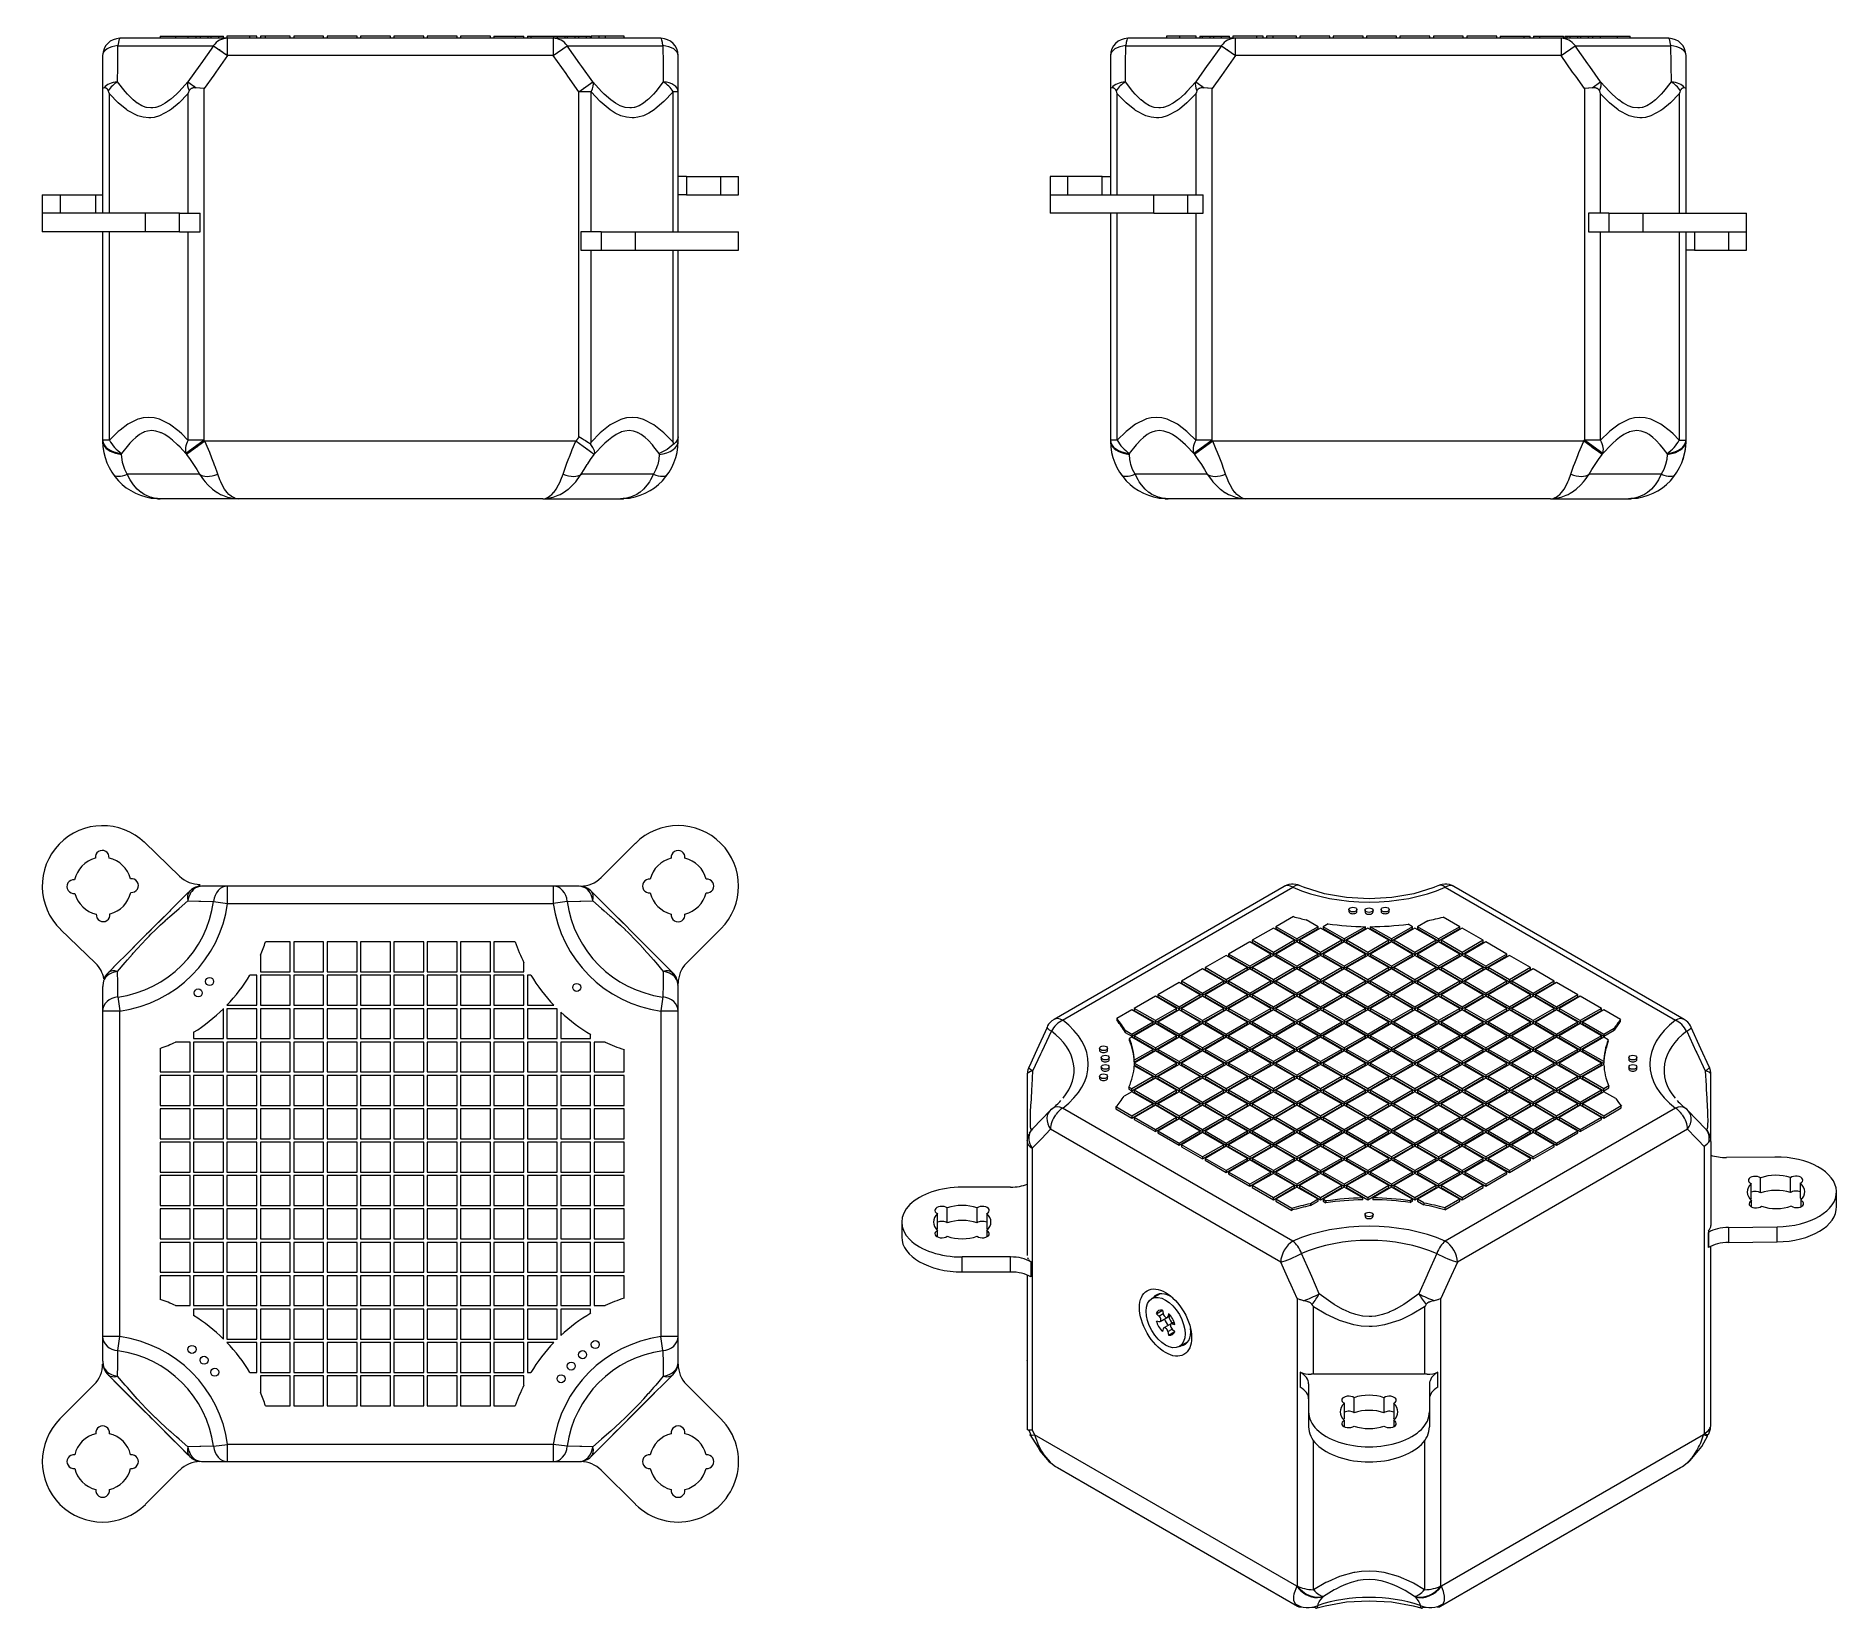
# Model space of a CAD drawing. Header units: millimetres. Extents: x -428 to 1137, y -706 to 661.
import ezdxf

# ---------------------------------------------------------------- set-up
doc = ezdxf.new("R2010")
doc.units = ezdxf.units.MM
doc.header["$LTSCALE"] = 5
doc.linetypes.add('AUSGEZOGEN', pattern=[0])
doc.layers.add('Layer9', color=5, linetype='Continuous', true_color=0x0000ff)

# ---------------------------------------------------------------- blocks, each defined once
blk = doc.blocks.new('Einzelelement_nNn02')
at = {"layer": 'Layer9', "color": 5, "linetype": 'AUSGEZOGEN', "lineweight": 18, "true_color": 0x0000ff}
for p, q in [((21.5, 659), (-355, 659)), ((-320, 661), (-320, 659)), ((-320, 661), (-265, 661)), ((-306.7, 661), (-306.7, 659)), ((-295.9, 661), (-295.9, 659)), ((-288.9, 659), (-288.9, 661)), ((-285.4, 661), (-285.4, 659)), ((-278.4, 659), (-278.4, 661)), ((-276.1, 661), (-276.1, 659)), ((-269.1, 659), (-269.1, 661)), ((-265, 659), (-265, 661)), ((-262, 661), (-262, 659)), ((-236, 661), (-262, 661)), ((-261.5, 644), (-261.5, 659)), ((-242.1, 659), (-242.1, 661)), ((-236, 659), (-236, 661)), ((-233, 661), (-233, 659)), ((-207, 661), (-233, 661)), ((-228.5, 659), (-228.5, 661)), ((-207, 659), (-207, 661)), ((-178, 661), (-204, 661)), ((-204, 661), (-204, 659)), ((-178, 659), (-178, 661)), ((-149, 661), (-175, 661)), ((-175, 661), (-175, 659)), ((-149, 659), (-149, 661)), ((-120, 661), (-146, 661)), ((-146, 661), (-146, 659)), ((-120, 659), (-120, 661)), ((-91, 661), (-117, 661)), ((-117, 661), (-117, 659)), ((-91, 659), (-91, 661)), ((-62, 661), (-88, 661)), ((-88, 661), (-88, 659)), ((-62, 659), (-62, 661)), ((-33, 661), (-59, 661)), ((-59, 661), (-59, 659)), ((-33, 659), (-33, 661)), ((-30, 661), (-30, 659)), ((-30, 661), (-4, 661)), ((-11.5, 661), (-11.5, 659)), ((-4, 659), (-4, 661)), ((-1, 661), (-1, 659)), ((-1, 661), (54, 661)), ((2.1, 661), (2.1, 659)), ((21.5, 659), (21.5, 644)), ((115, 659), (21.5, 659)), ((22, 659), (22, 661)), ((24.8, 661), (24.8, 659)), ((31.8, 659), (31.8, 661)), ((33.6, 661), (33.6, 659)), ((40.6, 659), (40.6, 661)), ((43.5, 661), (43.5, 659)), ((50.5, 659), (50.5, 661)), ((54, 659), (54, 661)), ((54.5, 661), (54.5, 659)), ((83, 661), (54.5, 661)), ((61.5, 659), (61.5, 661)), ((66.7, 661), (66.7, 659)), ((83, 659), (83, 661)), ((-356.7, 652.6), (-273.6, 652.6)), ((-273.6, 652.6), (-261.5, 644)), ((21.5, 644), (-261.5, 644)), ((21.5, 644), (33.6, 652.6)), ((33.6, 652.6), (116.7, 652.6)), ((-370, 615.5), (-370, 507)), ((-364.1, 507), (-364.1, 610.9)), ((-295.9, 621.2), (-288.7, 616.1)), ((-295.9, 610.9), (-295.9, 507)), ((-281.7, 309.8), (-281.7, 615.5)), ((43.8, 612.6), (55.9, 621.2)), ((43.8, 312.7), (43.8, 612.6)), ((54.4, 612.6), (43.8, 612.6)), ((54.4, 491), (54.4, 612.6)), ((125.6, 491), (125.6, 612.6)), ((130, 612.6), (125.6, 612.6)), ((130, 491), (130, 612.6)), ((137.3, 539), (130, 539)), ((137.3, 539), (137.3, 523)), ((137.3, 539), (182.5, 539)), ((167.1, 523), (167.1, 539)), ((182.5, 523), (182.5, 539)), ((-422.5, 523), (-422.5, 507)), ((-422.5, 523), (-406.5, 523)), ((-406.5, 507), (-406.5, 523)), ((-406.5, 523), (-370, 523)), ((-376.2, 523), (-376.2, 507)), ((137.3, 523), (130, 523)), ((137.3, 523), (182.5, 523)), ((-422.5, 507), (-422.5, 491)), ((-303.1, 507), (-422.5, 507)), ((-332.9, 491), (-332.9, 507)), ((-303.1, 491), (-303.1, 507)), ((-303.1, 507), (-285.4, 507)), ((-285.4, 491), (-285.4, 507)), ((-303.1, 491), (-422.5, 491)), ((-370, 491), (-370, 309.8)), ((-364.1, 309.8), (-364.1, 491)), ((-303.1, 491), (-285.4, 491)), ((-295.9, 491), (-295.9, 309.8)), ((45.4, 491), (45.4, 475)), ((63.1, 491), (45.4, 491)), ((63.1, 491), (63.1, 475)), ((63.1, 491), (182.5, 491)), ((92.9, 475), (92.9, 491)), ((182.5, 475), (182.5, 491)), ((45.4, 475), (63.1, 475)), ((54.4, 308.2), (54.4, 475)), ((63.1, 475), (182.5, 475)), ((125.6, 308.2), (125.6, 475)), ((130, 312.7), (130, 475)), ((-364.1, 309.8), (-370, 309.8)), ((-281.7, 309.8), (-297.7, 298.3)), ((-281.1, 309), (-297.1, 297.5)), ((-281.7, 309.8), (-295.9, 309.8)), ((41.1, 309), (-281.1, 309)), ((57.1, 297.5), (41.1, 309)), ((-285.8, 280.3), (-348.6, 280.3)), ((108.6, 280.3), (45.8, 280.3)), ((12.4, 259), (-320, 259)), ((12.4, 259), (80, 259))]:
    blk.add_line(p, q, dxfattribs=at)
for points in [[(-370, 644), (-370, 629.7), (-370, 626), (-370, 615.5)], [(-357.1, 621.2), (-356.9, 634.6), (-356.9, 636.9), (-356.7, 652.6)], [(-273.6, 652.6), (-284.7, 636.9), (-285.6, 635.7), (-295.9, 621.2)], [(-261.5, 644), (-271.6, 629.7), (-273.5, 627.1), (-281.7, 615.5)], [(-267.8, 648.5), (-268, 648.6), (-268.3, 648.9), (-268.5, 649), (-268.6, 649.1), (-268.8, 649.2), (-268.8, 649.2)], [(-265.4, 646.8), (-265.7, 647), (-266.3, 647.4), (-266.4, 647.5), (-266.5, 647.5), (-267, 647.9), (-267.3, 648.1), (-267.4, 648.2)], [(-261.5, 644), (-262.8, 644.9), (-263.2, 645.2), (-263.7, 645.6)], [(43.8, 612.6), (34.3, 626), (32.6, 628.3), (21.5, 644)], [(55.9, 621.2), (46.4, 634.6), (44.7, 636.9), (33.6, 652.6)], [(116.7, 652.6), (116.9, 636.9), (116.9, 635.7), (117.1, 621.2)], [(130, 612.6), (130, 627.1), (130, 628.3), (130, 644)], [(-368.8, 616.1), (-369.6, 615.8), (-369.7, 615.8), (-370, 615.5)], [(-365.1, 613.5), (-365.2, 613.9), (-365.5, 614.3), (-365.5, 614.4), (-365.7, 614.6), (-365.9, 614.9), (-366.5, 615.3), (-366.6, 615.4), (-366.8, 615.5), (-367, 615.7), (-367.2, 615.8), (-367.5, 615.9), (-368, 616), (-368.5, 616.1), (-368.8, 616.1)], [(-364.1, 610.9), (-364.6, 612.2), (-365.1, 613.5)], [(-295.9, 610.9), (-303.5, 603), (-310.1, 597.5), (-311.8, 596.3), (-320.6, 591.6), (-325.3, 590.3), (-328.1, 590), (-330, 589.9), (-334.8, 590.4), (-339.4, 591.7), (-348.3, 596.3), (-349, 596.8), (-356.5, 603), (-364.1, 610.9)], [(-295.9, 621.2), (-303.5, 612.7), (-305.8, 610.5), (-310.7, 606.1), (-311.5, 605.5), (-315.6, 602.6), (-315.7, 602.6), (-319.8, 600.4), (-323.9, 599), (-324.1, 599), (-326.5, 598.6), (-328.1, 598.5), (-331.9, 599), (-332.2, 599), (-336.1, 600.4), (-339.8, 602.6), (-339.9, 602.7), (-343.4, 605.5), (-343.6, 605.6), (-348.5, 610.5), (-350.5, 612.8), (-357.1, 621.2)], [(-294.9, 613.5), (-295.4, 612.2), (-295.9, 610.9)], [(-288.7, 616.1), (-289.4, 616.1), (-290.5, 616), (-291.4, 615.9), (-291.9, 615.8), (-292.3, 615.7), (-292.6, 615.5), (-292.8, 615.4), (-293, 615.3), (-293.8, 614.9), (-294.1, 614.6), (-294.3, 614.4), (-294.4, 614.3), (-294.7, 613.9), (-294.9, 613.5)], [(-291, 617.8), (-291, 617.8), (-290.9, 617.7), (-290.8, 617.6), (-290.7, 617.5), (-290.6, 617.5), (-290.3, 617.2), (-290.2, 617.2), (-289.9, 616.9), (-289.6, 616.7)], [(-281.7, 615.5), (-285.2, 615.8), (-285.6, 615.8), (-288.7, 616.1)], [(47.9, 615.5), (48.2, 615.8), (48.4, 615.9), (48.5, 616), (48.6, 616), (48.8, 616.2), (49.4, 616.6), (49.5, 616.6), (49.9, 616.9), (50, 617)], [(125.6, 612.6), (117.6, 604.1), (109.9, 597.5), (109.1, 596.9), (104.5, 594), (99.8, 591.8), (94.9, 590.4), (91.8, 590), (90, 589.9), (85, 590.4), (80.1, 591.8), (75.4, 594.1), (70.9, 596.9), (70.9, 596.9), (62.3, 604.1), (54.4, 612.6)], [(117.1, 621.2), (110.5, 612.7), (108.5, 610.5), (104.2, 606.1), (103.5, 605.5), (99.9, 602.6), (99.8, 602.6), (96.1, 600.4), (92.1, 599), (91.9, 599), (89.6, 598.6), (88.1, 598.5), (84.1, 599), (83.9, 599), (79.7, 600.4), (75.7, 602.6), (75.6, 602.7), (71.5, 605.5), (71.5, 605.6), (65.8, 610.5), (63.5, 612.8), (55.9, 621.2)], [(-295.9, 309.8), (-301.2, 315.3), (-303.6, 317.4), (-311.8, 323.7), (-320, 327.8), (-320.7, 328.1), (-325.3, 329.3), (-330, 329.7), (-334.7, 329.3), (-338.1, 328.5), (-339.3, 328.1), (-348.2, 323.7), (-354.9, 318.7), (-356.4, 317.4), (-364.1, 309.8)], [(125.6, 308.2), (118.2, 315.7), (117.6, 316.3), (109, 323.1), (100, 327.8), (99.8, 327.9), (94.9, 329.2), (90, 329.7), (85.1, 329.2), (81.9, 328.5), (80.2, 327.9), (71, 323.1), (65.1, 318.7), (62.4, 316.3), (54.4, 308.2)], [(-297.7, 298.3), (-302.8, 303.8), (-304.9, 305.9), (-309.4, 309.9), (-312.3, 312.2), (-316.1, 314.7), (-319, 316.2), (-319.4, 316.3), (-319.9, 316.6), (-323.7, 317.8), (-327.4, 318.2), (-331.1, 317.8), (-333.7, 317), (-334.6, 316.6), (-335.4, 316.2), (-338, 314.7), (-341.3, 312.2), (-343.9, 309.9), (-346.4, 307.2), (-347.6, 305.9), (-353.6, 298.3)], [(113.6, 298.3), (109, 304.2), (107.6, 305.9), (103.9, 309.9), (101.3, 312.2), (98, 314.7), (95.4, 316.2), (95.1, 316.3), (94.6, 316.6), (91.1, 317.8), (87.4, 318.2), (83.7, 317.8), (80.9, 317), (79.9, 316.6), (79, 316.2), (76.1, 314.7), (72.3, 312.2), (69.4, 309.9), (66.3, 307.2), (64.9, 305.9), (57.7, 298.3)], [(-370, 309.8), (-370, 309.4), (-370, 309)], [(-353.6, 297.5), (-353.6, 297.9), (-353.6, 298.3)], [(-348.6, 280.3), (-350.7, 284.4), (-352.3, 288.7), (-352.7, 290.6), (-353.2, 293.1), (-353.6, 297.5)], [(-297.7, 298.3), (-297.4, 297.9), (-297.1, 297.5)], [(-297.1, 297.5), (-294, 293.1), (-291.1, 288.7), (-288.3, 284.4), (-288.2, 284.3), (-285.8, 280.3)], [(-291.6, 302.7), (-292.1, 302.3), (-292.4, 302.1), (-292.9, 301.8)], [(-289.6, 304.2), (-289.8, 304)], [(-288.4, 303.8), (-288.4, 303.8), (-288.6, 303.6), (-288.8, 303.5)], [(-284.1, 308.1), (-285.3, 307.2), (-285.6, 307), (-287.2, 305.9), (-287.2, 305.8)], [(-281.1, 309), (-281.4, 309.4), (-281.7, 309.8)], [(-270, 280.3), (-270.3, 281.2), (-272.3, 287), (-272.4, 287.2), (-273.4, 289.9), (-275.1, 294.4), (-277, 299.2), (-278, 301.7), (-281.1, 309)], [(30, 280.3), (30.3, 281.2), (32.4, 287.2), (33.4, 289.9), (35.1, 294.4), (35.5, 295.5), (37, 299.2), (38, 301.7), (41.1, 309)], [(43.8, 312.7), (43.5, 312.3), (42.7, 311.2), (42.5, 310.8), (41.9, 310.1), (41.1, 309)], [(53.8, 306.4), (52.1, 307.6), (51.6, 307.9), (49.5, 309.3), (49.1, 309.5), (48.4, 310), (46.7, 311), (46.5, 311.1), (43.8, 312.7)], [(45.8, 280.3), (48.3, 284.4), (51.1, 288.7), (51.5, 289.4), (54, 293.1), (57.1, 297.5)], [(52.3, 301), (51.5, 301.5), (48.4, 303.8), (48.4, 303.8)], [(53.8, 306.4), (54.1, 307.3), (54.4, 308.2)], [(57.7, 298.3), (57.7, 298.8), (57.3, 300.7), (56.8, 301.8), (56, 303.4), (54.2, 306), (53.8, 306.4)], [(57.1, 297.5), (57.4, 297.9), (57.7, 298.3)], [(113.6, 297.5), (113.2, 293.1), (112.3, 288.7), (112.1, 288.2), (110.7, 284.4), (108.6, 280.3)], [(126.2, 306.4), (125.8, 306), (120.6, 301.8), (113.6, 298.3)], [(113.6, 298.3), (113.6, 297.9), (113.6, 297.5)], [(126.2, 306.4), (125.9, 307.3), (125.6, 308.2)], [(130, 312.7), (129.8, 311.1), (129.7, 311), (129, 309.5), (129, 309.4), (128.9, 309.3), (127.8, 307.9), (127.5, 307.6), (126.2, 306.4)], [(130, 309), (130, 310.8), (130, 312.7)], [(-320, 259), (-322.3, 259.1), (-324.4, 259.3), (-327.3, 260), (-328.6, 260.4), (-332.6, 262), (-334, 262.8), (-336.4, 264.4), (-336.6, 264.5), (-339.9, 267.4), (-340, 267.4), (-343.2, 271), (-345, 273.6), (-346.1, 275.3), (-348.6, 280.3)], [(-285.8, 280.3), (-282.4, 275.3), (-281, 273.6), (-278.6, 271), (-274.6, 267.4), (-274.5, 267.4), (-270.5, 264.5), (-270.3, 264.4), (-267.5, 262.8), (-265.9, 262), (-261.4, 260.4), (-260, 260), (-256.9, 259.3), (-254.7, 259.1), (-252.4, 259)], [(-252.4, 259), (-254.8, 259.3), (-256.4, 260), (-257.1, 260.4), (-259.4, 262), (-260.3, 262.8), (-261.7, 264.4), (-261.9, 264.5), (-264, 267.4), (-264, 267.4), (-266.1, 271), (-267.4, 273.6), (-268.2, 275.3), (-270, 280.3)], [(12.4, 259), (14.8, 259.3), (16.4, 260), (17.1, 260.4), (19.5, 262), (20.3, 262.8), (21.8, 264.4), (21.9, 264.5), (24, 267.4), (24, 267.4), (26.1, 271), (27.4, 273.6), (28.2, 275.3), (30, 280.3)], [(12.4, 259), (14.7, 259.1), (16.9, 259.3), (20, 260), (21.4, 260.4), (25.9, 262), (27.5, 262.8), (30.3, 264.4), (30.5, 264.5), (34.5, 267.4), (34.6, 267.4), (38.6, 271), (41, 273.6), (42.4, 275.3), (45.8, 280.3)], [(108.6, 280.3), (106.1, 275.3), (105, 273.6), (103.2, 271), (100, 267.4), (99.9, 267.4), (96.6, 264.5), (96.4, 264.4), (94, 262.8), (92.6, 262), (88.6, 260.4), (87.3, 260), (84.4, 259.3), (82.3, 259.1), (80, 259)]]:
    blk.add_lwpolyline(points, dxfattribs=at)
for centre, radius, start, end in [((-355, 644), 15, 90, 180), ((115, 644), 15, 0, 90), ((-320, 309), 50, 180, 266.6105), ((80, 309), 50, 273.3895, 360), ((-320, 309), 50, 267.2349, 270), ((80, 309), 50, 270, 272.7651)]:
    blk.add_arc(centre, radius, start, end, dxfattribs=at)
for centre, major_axis, ratio, start_param, end_param in [((-355, 644), (0, -15), 0.136898, 3.141593, 4.099955), ((-261.5, 644), (0, 15), 0.990585, 0, 0.958362), ((21.5, 644), (0, -15), 0.990585, 2.183231, 3.141593), ((115, 644), (0, 15), 0.136898, 5.324823, 6.283185), ((-355, 644), (-15, 0), 0.578502, 4.824642, 6.283185), ((115, 644), (15, 0), 0.578502, 0, 1.458543), ((-355, 612.6), (-15, 0), 0.5806, 4.853111, 5.873611), ((-355, 612.6), (-11.4, -9.8), 0.547033, 4.439525, 5.199909), ((-283.8, 612.6), (-11.4, 9.8), 0.547033, 0.168344, 0.928729), ((43.8, 612.6), (-11.4, -9.8), 0.547033, 2.13559, 2.973248), ((115, 612.6), (-11.4, 9.8), 0.547033, 4.147595, 4.985253), ((115, 612.6), (15, 0), 0.5806, 0, 1.430074), ((-350, 309.8), (-20, 0), 0.584492, 0, 1.38901), ((-350, 309), (-20, 0), 0.584369, 0, 0.02264), ((-350, 309), (-20, 0), 0.584369, 0.284128, 1.390161), ((-350, 309.8), (-14.6, 13.6), 0.563178, 1.026929, 1.833293), ((-281.7, 309.8), (-14.6, -13.6), 0.563178, 5.256256, 6.062621), ((110, 309), (20, 0), 0.584369, 4.893024, 6.283185), ((-344.5, 291.8), (-16.4, -11.5), 0.408006, 0, 1.052292), ((-270, 291.8), (17.6, 9.6), 0.524836, 3.380938, 4.43323), ((30, 291.8), (-17.6, 9.6), 0.524836, 1.849955, 2.902247), ((104.5, 291.8), (16.4, -11.5), 0.408006, 5.230894, 6.283185)]:
    blk.add_ellipse(centre, major_axis=major_axis, ratio=ratio, start_param=start_param, end_param=end_param, dxfattribs=at)
blk = doc.blocks.new('Einzelschwimmkörper_nNn01')
blk.add_blockref('Einzelelement_nNn02', (0, 0))
blk = doc.blocks.new('Vorderansicht_nNn00')
blk.add_blockref('Einzelschwimmkörper_nNn01', (0, 0))
blk = doc.blocks.new('Einzelelement_nNn05')
at = {"layer": 'Layer9', "color": 5, "linetype": 'AUSGEZOGEN', "lineweight": 18, "true_color": 0x0000ff}
for p, q in [((-303.2, -69), (-333.5, -39.7)), ((92.9, -40.3), (63.1, -70.1)), ((-287.2, -77.8), (-285.4, -76)), ((-282, -77.5), (-282.7, -77.5)), ((21.5, -77.5), (-261.5, -77.5)), ((-261.5, -92.5), (-261.5, -77.5)), ((21.5, -77.5), (21.5, -92.5)), ((42.7, -77.5), (42, -77.5)), ((45.4, -77.5), (45.5, -77.5)), ((-295.9, -83.3), (-294.4, -81.8)), ((-273.6, -90.8), (-261.5, -92.5)), ((-261.5, -92.5), (21.5, -92.5)), ((33.6, -90.8), (21.5, -92.5)), ((54.4, -81.8), (63.5, -91)), ((-331.9, -119.4), (-311.7, -99.2)), ((70.1, -97.5), (85.3, -112.7)), ((-406.5, -115.2), (-376.2, -144.5)), ((-349.9, -137.4), (-334.7, -122.2)), ((88.1, -115.5), (125.6, -153.1)), ((137.3, -144.4), (167.1, -114.6)), ((-233, -137.4), (-233, -152)), ((-207, -126), (-228.5, -126)), ((-207, -152), (-207, -126)), ((-178, -126), (-204, -126)), ((-204, -126), (-204, -152)), ((-178, -152), (-178, -126)), ((-149, -126), (-175, -126)), ((-175, -126), (-175, -152)), ((-149, -152), (-149, -126)), ((-120, -126), (-146, -126)), ((-146, -126), (-146, -152)), ((-120, -152), (-120, -126)), ((-91, -126), (-117, -126)), ((-117, -126), (-117, -152)), ((-91, -152), (-91, -126)), ((-88, -126), (-88, -152)), ((-62, -126), (-88, -126)), ((-62, -152), (-62, -126)), ((-33, -126), (-59, -126)), ((-59, -126), (-59, -152)), ((-33, -152), (-33, -126)), ((-30, -126), (-30, -152)), ((-11.5, -126), (-30, -126)), ((-365.6, -153.1), (-356.5, -143.9)), ((-236, -155), (-242.1, -155)), ((-236, -181), (-236, -155)), ((-233, -152), (-207, -152)), ((-207, -155), (-233, -155)), ((-233, -155), (-233, -181)), ((-207, -181), (-207, -155)), ((-204, -152), (-178, -152)), ((-178, -155), (-204, -155)), ((-204, -155), (-204, -181)), ((-178, -181), (-178, -155)), ((-175, -152), (-149, -152)), ((-175, -155), (-175, -181)), ((-149, -155), (-175, -155)), ((-149, -181), (-149, -155)), ((-146, -152), (-120, -152)), ((-120, -155), (-146, -155)), ((-146, -155), (-146, -181)), ((-120, -181), (-120, -155)), ((-117, -152), (-91, -152)), ((-91, -155), (-117, -155)), ((-117, -155), (-117, -181)), ((-91, -181), (-91, -155)), ((-88, -152), (-62, -152)), ((-62, -155), (-88, -155)), ((-88, -155), (-88, -181)), ((-62, -181), (-62, -155)), ((-59, -152), (-33, -152)), ((-59, -155), (-59, -181)), ((-33, -155), (-59, -155)), ((-33, -181), (-33, -155)), ((-30, -152), (-4, -152)), ((-4, -155), (-30, -155)), ((-30, -155), (-30, -181)), ((-4, -152), (-4, -144)), ((-4, -181), (-4, -155)), ((-1, -155), (-1, -181)), ((2.1, -155), (-1, -155)), ((-370, -164.7), (-370, -165.5)), ((129.9, -162), (130, -162.1)), ((130, -165.5), (130, -164.7)), ((-370, -186), (-370, -468.9)), ((-370, -186), (-355, -186)), ((-356.7, -173.8), (-355, -186)), ((-355, -468.9), (-355, -186)), ((-265, -210), (-265, -183.9)), ((-262, -181), (-236, -181)), ((-236, -184), (-262, -184)), ((-262, -184), (-262, -210)), ((-236, -210), (-236, -184)), ((-233, -181), (-207, -181)), ((-233, -184), (-233, -210)), ((-207, -184), (-233, -184)), ((-207, -210), (-207, -184)), ((-204, -181), (-178, -181)), ((-178, -184), (-204, -184)), ((-204, -184), (-204, -210)), ((-178, -210), (-178, -184)), ((-175, -181), (-149, -181)), ((-175, -184), (-175, -210)), ((-149, -184), (-175, -184)), ((-149, -210), (-149, -184)), ((-146, -181), (-120, -181)), ((-120, -184), (-146, -184)), ((-146, -184), (-146, -210)), ((-120, -210), (-120, -184)), ((-117, -181), (-91, -181)), ((-91, -184), (-117, -184)), ((-117, -184), (-117, -210)), ((-91, -210), (-91, -184)), ((-88, -181), (-62, -181)), ((-62, -184), (-88, -184)), ((-88, -184), (-88, -210)), ((-62, -210), (-62, -184)), ((-59, -181), (-33, -181)), ((-33, -184), (-59, -184)), ((-59, -184), (-59, -210)), ((-33, -210), (-33, -184)), ((-30, -181), (-4, -181)), ((-4, -184), (-30, -184)), ((-30, -184), (-30, -210)), ((-4, -210), (-4, -184)), ((-1, -181), (22, -181)), ((-1, -184), (-1, -210)), ((25, -184), (-1, -184)), ((25, -210), (25, -184)), ((28, -186.9), (28, -210)), ((116.7, -173.8), (115, -186)), ((115, -186), (115, -468.9)), ((115, -186), (130, -186)), ((130, -468.9), (130, -186)), ((-320, -218.4), (-320, -239)), ((-294, -213), (-306.7, -213)), ((-294, -239), (-294, -213)), ((-291, -204.4), (-291, -210)), ((-291, -210), (-265, -210)), ((-291, -213), (-291, -239)), ((-265, -213), (-291, -213)), ((-265, -239), (-265, -213)), ((-262, -210), (-236, -210)), ((-236, -213), (-262, -213)), ((-262, -213), (-262, -239)), ((-236, -239), (-236, -213)), ((-233, -210), (-207, -210)), ((-233, -213), (-233, -239)), ((-207, -213), (-233, -213)), ((-207, -239), (-207, -213)), ((-204, -210), (-178, -210)), ((-204, -213), (-204, -239)), ((-178, -213), (-204, -213)), ((-178, -239), (-178, -213)), ((-175, -210), (-149, -210)), ((-149, -213), (-175, -213)), ((-175, -213), (-175, -239)), ((-149, -239), (-149, -213)), ((-146, -210), (-120, -210)), ((-120, -213), (-146, -213)), ((-146, -213), (-146, -239)), ((-120, -239), (-120, -213)), ((-117, -210), (-91, -210)), ((-91, -213), (-117, -213)), ((-117, -213), (-117, -239)), ((-91, -239), (-91, -213)), ((-88, -210), (-62, -210)), ((-62, -213), (-88, -213)), ((-88, -213), (-88, -239)), ((-62, -239), (-62, -213)), ((-59, -210), (-33, -210)), ((-59, -213), (-59, -239)), ((-33, -213), (-59, -213)), ((-33, -239), (-33, -213)), ((-30, -210), (-4, -210)), ((-4, -213), (-30, -213)), ((-30, -213), (-30, -239)), ((-4, -239), (-4, -213)), ((-1, -210), (25, -210)), ((25, -213), (-1, -213)), ((-1, -213), (-1, -239)), ((25, -239), (25, -213)), ((28, -210), (54, -210)), ((54, -213), (28, -213)), ((28, -213), (28, -239)), ((54, -210), (54, -206.3)), ((54, -239), (54, -213)), ((66.7, -213), (57, -213)), ((57, -213), (57, -239)), ((83, -239), (83, -219.5)), ((-320, -239), (-294, -239)), ((-294, -242), (-320, -242)), ((-320, -242), (-320, -268)), ((-294, -268), (-294, -242)), ((-291, -239), (-265, -239)), ((-265, -242), (-291, -242)), ((-291, -242), (-291, -268)), ((-265, -268), (-265, -242)), ((-262, -239), (-236, -239)), ((-236, -242), (-262, -242)), ((-262, -242), (-262, -268)), ((-236, -268), (-236, -242)), ((-233, -239), (-207, -239)), ((-207, -242), (-233, -242)), ((-233, -242), (-233, -268)), ((-207, -268), (-207, -242)), ((-204, -239), (-178, -239)), ((-178, -242), (-204, -242)), ((-204, -242), (-204, -268)), ((-178, -268), (-178, -242)), ((-175, -239), (-149, -239)), ((-149, -242), (-175, -242)), ((-175, -242), (-175, -268)), ((-149, -268), (-149, -242)), ((-146, -239), (-120, -239)), ((-146, -242), (-146, -268)), ((-120, -242), (-146, -242)), ((-120, -268), (-120, -242)), ((-117, -239), (-91, -239)), ((-91, -242), (-117, -242)), ((-117, -242), (-117, -268)), ((-91, -268), (-91, -242)), ((-88, -239), (-62, -239)), ((-62, -242), (-88, -242)), ((-88, -242), (-88, -268)), ((-62, -268), (-62, -242)), ((-59, -239), (-33, -239)), ((-33, -242), (-59, -242)), ((-59, -242), (-59, -268)), ((-33, -268), (-33, -242)), ((-30, -239), (-4, -239)), ((-4, -242), (-30, -242)), ((-30, -242), (-30, -268)), ((-4, -268), (-4, -242)), ((-1, -239), (25, -239)), ((25, -242), (-1, -242)), ((-1, -242), (-1, -268)), ((25, -268), (25, -242)), ((28, -239), (54, -239)), ((28, -242), (28, -268)), ((54, -242), (28, -242)), ((54, -268), (54, -242)), ((57, -239), (83, -239)), ((83, -242), (57, -242)), ((57, -242), (57, -268)), ((83, -268), (83, -242)), ((-320, -268), (-294, -268)), ((-294, -271), (-320, -271)), ((-320, -271), (-320, -297)), ((-294, -297), (-294, -271)), ((-291, -268), (-265, -268)), ((-265, -271), (-291, -271)), ((-291, -271), (-291, -297)), ((-265, -297), (-265, -271)), ((-262, -268), (-236, -268)), ((-236, -271), (-262, -271)), ((-262, -271), (-262, -297)), ((-236, -297), (-236, -271)), ((-233, -268), (-207, -268)), ((-207, -271), (-233, -271)), ((-233, -271), (-233, -297)), ((-207, -297), (-207, -271)), ((-204, -268), (-178, -268)), ((-178, -271), (-204, -271)), ((-204, -271), (-204, -297)), ((-178, -297), (-178, -271)), ((-175, -268), (-149, -268)), ((-175, -271), (-175, -297)), ((-149, -271), (-175, -271)), ((-149, -297), (-149, -271)), ((-146, -268), (-120, -268)), ((-120, -271), (-146, -271)), ((-146, -271), (-146, -297)), ((-120, -297), (-120, -271)), ((-117, -268), (-91, -268)), ((-117, -271), (-117, -297)), ((-91, -271), (-117, -271)), ((-91, -297), (-91, -271)), ((-88, -268), (-62, -268)), ((-88, -271), (-88, -297)), ((-62, -271), (-88, -271)), ((-62, -297), (-62, -271)), ((-59, -268), (-33, -268)), ((-33, -271), (-59, -271)), ((-59, -271), (-59, -297)), ((-33, -297), (-33, -271)), ((-30, -268), (-4, -268)), ((-4, -271), (-30, -271)), ((-30, -271), (-30, -297)), ((-4, -297), (-4, -271)), ((-1, -268), (25, -268)), ((25, -271), (-1, -271)), ((-1, -271), (-1, -297)), ((25, -297), (25, -271)), ((28, -268), (54, -268)), ((54, -271), (28, -271)), ((28, -271), (28, -297)), ((54, -297), (54, -271)), ((57, -268), (83, -268)), ((83, -271), (57, -271)), ((57, -271), (57, -297)), ((83, -297), (83, -271)), ((-320, -297), (-294, -297)), ((-291, -297), (-265, -297)), ((-262, -297), (-236, -297)), ((-233, -297), (-207, -297)), ((-204, -297), (-178, -297)), ((-175, -297), (-149, -297)), ((-146, -297), (-120, -297)), ((-117, -297), (-91, -297)), ((-88, -297), (-62, -297)), ((-59, -297), (-33, -297)), ((-30, -297), (-4, -297)), ((-1, -297), (25, -297)), ((28, -297), (54, -297)), ((57, -297), (83, -297)), ((-294, -300), (-320, -300)), ((-320, -300), (-320, -326)), ((-294, -326), (-294, -300)), ((-265, -300), (-291, -300)), ((-291, -300), (-291, -326)), ((-265, -326), (-265, -300)), ((-236, -300), (-262, -300)), ((-262, -300), (-262, -326)), ((-236, -326), (-236, -300)), ((-233, -300), (-233, -326)), ((-207, -300), (-233, -300)), ((-207, -326), (-207, -300)), ((-178, -300), (-204, -300)), ((-204, -300), (-204, -326)), ((-178, -326), (-178, -300)), ((-149, -300), (-175, -300)), ((-175, -300), (-175, -326)), ((-149, -326), (-149, -300)), ((-120, -300), (-146, -300)), ((-146, -300), (-146, -326)), ((-120, -326), (-120, -300)), ((-91, -300), (-117, -300)), ((-117, -300), (-117, -326)), ((-91, -326), (-91, -300)), ((-62, -300), (-88, -300)), ((-88, -300), (-88, -326)), ((-62, -326), (-62, -300)), ((-33, -300), (-59, -300)), ((-59, -300), (-59, -326)), ((-33, -326), (-33, -300)), ((-30, -300), (-30, -326)), ((-4, -300), (-30, -300)), ((-4, -326), (-4, -300)), ((25, -300), (-1, -300)), ((-1, -300), (-1, -326)), ((25, -326), (25, -300)), ((28, -300), (28, -326)), ((54, -300), (28, -300)), ((54, -326), (54, -300)), ((83, -300), (57, -300)), ((57, -300), (57, -326)), ((83, -326), (83, -300)), ((-320, -326), (-294, -326)), ((-291, -326), (-265, -326)), ((-262, -326), (-236, -326)), ((-233, -326), (-207, -326)), ((-204, -326), (-178, -326)), ((-175, -326), (-149, -326)), ((-146, -326), (-120, -326)), ((-117, -326), (-91, -326)), ((-88, -326), (-62, -326)), ((-59, -326), (-33, -326)), ((-30, -326), (-4, -326)), ((-1, -326), (25, -326)), ((28, -326), (54, -326)), ((57, -326), (83, -326)), ((-294, -329), (-320, -329)), ((-320, -329), (-320, -355)), ((-294, -355), (-294, -329)), ((-265, -329), (-291, -329)), ((-291, -329), (-291, -355)), ((-265, -355), (-265, -329)), ((-236, -329), (-262, -329)), ((-262, -329), (-262, -355)), ((-236, -355), (-236, -329)), ((-233, -329), (-233, -355)), ((-207, -329), (-233, -329)), ((-207, -355), (-207, -329)), ((-178, -329), (-204, -329)), ((-204, -329), (-204, -355)), ((-178, -355), (-178, -329)), ((-175, -329), (-175, -355)), ((-149, -329), (-175, -329)), ((-149, -355), (-149, -329)), ((-146, -329), (-146, -355)), ((-120, -329), (-146, -329)), ((-120, -355), (-120, -329)), ((-91, -329), (-117, -329)), ((-117, -329), (-117, -355)), ((-91, -355), (-91, -329)), ((-62, -329), (-88, -329)), ((-88, -329), (-88, -355)), ((-62, -355), (-62, -329)), ((-33, -329), (-59, -329)), ((-59, -329), (-59, -355)), ((-33, -355), (-33, -329)), ((-30, -329), (-30, -355)), ((-4, -329), (-30, -329)), ((-4, -355), (-4, -329)), ((25, -329), (-1, -329)), ((-1, -329), (-1, -355)), ((25, -355), (25, -329)), ((28, -329), (28, -355)), ((54, -329), (28, -329)), ((54, -355), (54, -329)), ((83, -329), (57, -329)), ((57, -329), (57, -355)), ((83, -355), (83, -329)), ((-320, -355), (-294, -355)), ((-320, -358), (-320, -384)), ((-294, -358), (-320, -358)), ((-294, -384), (-294, -358)), ((-291, -355), (-265, -355)), ((-265, -358), (-291, -358)), ((-291, -358), (-291, -384)), ((-265, -384), (-265, -358)), ((-262, -355), (-236, -355)), ((-262, -358), (-262, -384)), ((-236, -358), (-262, -358)), ((-236, -384), (-236, -358)), ((-233, -355), (-207, -355)), ((-207, -358), (-233, -358)), ((-233, -358), (-233, -384)), ((-207, -384), (-207, -358)), ((-204, -355), (-178, -355)), ((-178, -358), (-204, -358)), ((-204, -358), (-204, -384)), ((-178, -384), (-178, -358)), ((-175, -355), (-149, -355)), ((-149, -358), (-175, -358)), ((-175, -358), (-175, -384)), ((-149, -384), (-149, -358)), ((-146, -355), (-120, -355)), ((-120, -358), (-146, -358)), ((-146, -358), (-146, -384)), ((-120, -384), (-120, -358)), ((-117, -355), (-91, -355)), ((-91, -358), (-117, -358)), ((-117, -358), (-117, -384)), ((-91, -384), (-91, -358)), ((-88, -355), (-62, -355)), ((-62, -358), (-88, -358)), ((-88, -358), (-88, -384)), ((-62, -384), (-62, -358)), ((-59, -355), (-33, -355)), ((-33, -358), (-59, -358)), ((-59, -358), (-59, -384)), ((-33, -384), (-33, -358)), ((-30, -355), (-4, -355)), ((-4, -358), (-30, -358)), ((-30, -358), (-30, -384)), ((-4, -384), (-4, -358)), ((-1, -355), (25, -355)), ((25, -358), (-1, -358)), ((-1, -358), (-1, -384)), ((25, -384), (25, -358)), ((28, -355), (54, -355)), ((54, -358), (28, -358)), ((28, -358), (28, -384)), ((54, -384), (54, -358)), ((57, -355), (83, -355)), ((83, -358), (57, -358)), ((57, -358), (57, -384)), ((83, -384), (83, -358)), ((-320, -384), (-294, -384)), ((-320, -387), (-320, -413)), ((-294, -387), (-320, -387)), ((-294, -413), (-294, -387)), ((-291, -384), (-265, -384)), ((-265, -387), (-291, -387)), ((-291, -387), (-291, -413)), ((-265, -413), (-265, -387)), ((-262, -384), (-236, -384)), ((-262, -387), (-262, -413)), ((-236, -387), (-262, -387)), ((-236, -413), (-236, -387)), ((-233, -384), (-207, -384)), ((-207, -387), (-233, -387)), ((-233, -387), (-233, -413)), ((-207, -413), (-207, -387)), ((-204, -384), (-178, -384)), ((-178, -387), (-204, -387)), ((-204, -387), (-204, -413)), ((-178, -413), (-178, -387)), ((-175, -384), (-149, -384)), ((-149, -387), (-175, -387)), ((-175, -387), (-175, -413)), ((-149, -413), (-149, -387)), ((-146, -384), (-120, -384)), ((-120, -387), (-146, -387)), ((-146, -387), (-146, -413)), ((-120, -413), (-120, -387)), ((-117, -384), (-91, -384)), ((-91, -387), (-117, -387)), ((-117, -387), (-117, -413)), ((-91, -413), (-91, -387)), ((-88, -384), (-62, -384)), ((-62, -387), (-88, -387)), ((-88, -387), (-88, -413)), ((-62, -413), (-62, -387)), ((-59, -384), (-33, -384)), ((-33, -387), (-59, -387)), ((-59, -387), (-59, -413)), ((-33, -413), (-33, -387)), ((-30, -384), (-4, -384)), ((-30, -387), (-30, -413)), ((-4, -387), (-30, -387)), ((-4, -413), (-4, -387)), ((-1, -384), (25, -384)), ((25, -387), (-1, -387)), ((-1, -387), (-1, -413)), ((25, -413), (25, -387)), ((28, -384), (54, -384)), ((54, -387), (28, -387)), ((28, -387), (28, -413)), ((54, -413), (54, -387)), ((57, -384), (83, -384)), ((83, -387), (57, -387)), ((57, -387), (57, -413)), ((83, -413), (83, -387)), ((-320, -413), (-294, -413)), ((-294, -416), (-320, -416)), ((-320, -416), (-320, -436.5)), ((-294, -442), (-294, -416)), ((-291, -413), (-265, -413)), ((-291, -416), (-291, -442)), ((-265, -416), (-291, -416)), ((-265, -442), (-265, -416)), ((-262, -413), (-236, -413)), ((-236, -416), (-262, -416)), ((-262, -416), (-262, -442)), ((-236, -442), (-236, -416)), ((-233, -413), (-207, -413)), ((-233, -416), (-233, -442)), ((-207, -416), (-233, -416)), ((-207, -442), (-207, -416)), ((-204, -413), (-178, -413)), ((-178, -416), (-204, -416)), ((-204, -416), (-204, -442)), ((-178, -442), (-178, -416)), ((-175, -413), (-149, -413)), ((-175, -416), (-175, -442)), ((-149, -416), (-175, -416)), ((-149, -442), (-149, -416)), ((-146, -413), (-120, -413)), ((-146, -416), (-146, -442)), ((-120, -416), (-146, -416)), ((-120, -442), (-120, -416)), ((-117, -413), (-91, -413)), ((-117, -416), (-117, -442)), ((-91, -416), (-117, -416)), ((-91, -442), (-91, -416)), ((-88, -413), (-62, -413)), ((-62, -416), (-88, -416)), ((-88, -416), (-88, -442)), ((-62, -442), (-62, -416)), ((-59, -413), (-33, -413)), ((-33, -416), (-59, -416)), ((-59, -416), (-59, -442)), ((-33, -442), (-33, -416)), ((-30, -413), (-4, -413)), ((-4, -416), (-30, -416)), ((-30, -416), (-30, -442)), ((-4, -442), (-4, -416)), ((-1, -413), (25, -413)), ((25, -416), (-1, -416)), ((-1, -416), (-1, -442)), ((25, -442), (25, -416)), ((28, -413), (54, -413)), ((28, -416), (28, -442)), ((54, -416), (28, -416)), ((54, -442), (54, -416)), ((57, -413), (83, -413)), ((83, -416), (57, -416)), ((57, -416), (57, -442)), ((83, -435.4), (83, -416)), ((-306.7, -442), (-294, -442)), ((-291, -442), (-265, -442)), ((-291, -445), (-291, -450.5)), ((-265, -445), (-291, -445)), ((-265, -471), (-265, -445)), ((-262, -442), (-236, -442)), ((-236, -445), (-262, -445)), ((-262, -445), (-262, -471)), ((-236, -471), (-236, -445)), ((-233, -442), (-207, -442)), ((-233, -445), (-233, -471)), ((-207, -445), (-233, -445)), ((-207, -471), (-207, -445)), ((-204, -442), (-178, -442)), ((-178, -445), (-204, -445)), ((-204, -445), (-204, -471)), ((-178, -471), (-178, -445)), ((-175, -442), (-149, -442)), ((-175, -445), (-175, -471)), ((-149, -445), (-175, -445)), ((-149, -471), (-149, -445)), ((-146, -442), (-120, -442)), ((-120, -445), (-146, -445)), ((-146, -445), (-146, -471)), ((-120, -471), (-120, -445)), ((-117, -442), (-91, -442)), ((-91, -445), (-117, -445)), ((-117, -445), (-117, -471)), ((-91, -471), (-91, -445)), ((-88, -442), (-62, -442)), ((-62, -445), (-88, -445)), ((-88, -445), (-88, -471)), ((-62, -471), (-62, -445)), ((-59, -442), (-33, -442)), ((-33, -445), (-59, -445)), ((-59, -445), (-59, -471)), ((-33, -471), (-33, -445)), ((-30, -442), (-4, -442)), ((-4, -445), (-30, -445)), ((-30, -445), (-30, -471)), ((-4, -471), (-4, -445)), ((-1, -442), (25, -442)), ((-1, -445), (-1, -471)), ((25, -445), (-1, -445)), ((25, -471), (25, -445)), ((28, -442), (54, -442)), ((54, -445), (28, -445)), ((28, -445), (28, -468)), ((54, -448.6), (54, -445)), ((57, -442), (66.7, -442)), ((-355, -468.9), (-370, -468.9)), ((-356.7, -481.1), (-355, -468.9)), ((116.7, -481.1), (115, -468.9)), ((130, -468.9), (115, -468.9)), ((-262, -471), (-236, -471)), ((-236, -474), (-262, -474)), ((-236, -500), (-236, -474)), ((-233, -471), (-207, -471)), ((-207, -474), (-233, -474)), ((-233, -474), (-233, -500)), ((-207, -500), (-207, -474)), ((-204, -471), (-178, -471)), ((-178, -474), (-204, -474)), ((-204, -474), (-204, -500)), ((-178, -500), (-178, -474)), ((-175, -471), (-149, -471)), ((-149, -474), (-175, -474)), ((-175, -474), (-175, -500)), ((-149, -500), (-149, -474)), ((-146, -471), (-120, -471)), ((-120, -474), (-146, -474)), ((-146, -474), (-146, -500)), ((-120, -500), (-120, -474)), ((-117, -471), (-91, -471)), ((-91, -474), (-117, -474)), ((-117, -474), (-117, -500)), ((-91, -500), (-91, -474)), ((-88, -471), (-62, -471)), ((-62, -474), (-88, -474)), ((-88, -474), (-88, -500)), ((-62, -500), (-62, -474)), ((-59, -471), (-33, -471)), ((-33, -474), (-59, -474)), ((-59, -474), (-59, -500)), ((-33, -500), (-33, -474)), ((-30, -471), (-4, -471)), ((-4, -474), (-30, -474)), ((-30, -474), (-30, -500)), ((-4, -500), (-4, -474)), ((-1, -471), (25, -471)), ((22, -474), (-1, -474)), ((-1, -474), (-1, -500)), ((-370, -489.4), (-370, -490.2)), ((-369.9, -492.9), (-370, -492.8)), ((-242.1, -500), (-236, -500)), ((-233, -500), (-207, -500)), ((-204, -500), (-178, -500)), ((-175, -500), (-149, -500)), ((-146, -500), (-120, -500)), ((-117, -500), (-91, -500)), ((-88, -500), (-62, -500)), ((-59, -500), (-33, -500)), ((-30, -500), (-4, -500)), ((-1, -500), (2.1, -500)), ((130, -492.8), (129.9, -492.9)), ((-377.3, -510.5), (-407.1, -540.3)), ((-294.4, -573.1), (-365.6, -501.8)), ((-207, -503), (-233, -503)), ((-233, -503), (-233, -517.5)), ((-207, -529), (-207, -503)), ((-204, -503), (-204, -529)), ((-178, -503), (-204, -503)), ((-178, -529), (-178, -503)), ((-149, -503), (-175, -503)), ((-175, -503), (-175, -529)), ((-149, -529), (-149, -503)), ((-120, -503), (-146, -503)), ((-146, -503), (-146, -529)), ((-120, -529), (-120, -503)), ((-91, -503), (-117, -503)), ((-117, -503), (-117, -529)), ((-91, -529), (-91, -503)), ((-62, -503), (-88, -503)), ((-88, -503), (-88, -529)), ((-62, -529), (-62, -503)), ((-59, -503), (-59, -529)), ((-33, -503), (-59, -503)), ((-33, -529), (-33, -503)), ((-4, -503), (-30, -503)), ((-30, -503), (-30, -529)), ((-4, -510.9), (-4, -503)), ((167.1, -540.3), (137.3, -510.5)), ((-228.5, -529), (-207, -529)), ((-204, -529), (-178, -529)), ((-175, -529), (-149, -529)), ((-146, -529), (-120, -529)), ((-117, -529), (-91, -529)), ((-88, -529), (-62, -529)), ((-59, -529), (-33, -529)), ((-30, -529), (-11.5, -529)), ((109.9, -517.5), (62.3, -565.1)), ((-273.6, -564.1), (-261.5, -562.5)), ((21.5, -562.5), (-261.5, -562.5)), ((-261.5, -577.5), (-261.5, -562.5)), ((21.5, -562.5), (21.5, -577.5)), ((33.6, -564.1), (21.5, -562.5)), ((-285.4, -577.5), (-285.5, -577.4)), ((-282.7, -577.4), (-282, -577.4)), ((-261.5, -577.5), (21.5, -577.5)), ((45.5, -577.4), (45.4, -577.5)), ((-332.9, -614.6), (-303.1, -584.8)), ((63.1, -584.8), (92.9, -614.6))]:
    blk.add_line(p, q, dxfattribs=at)
for points in [[(-261.5, -77.5), (-271.6, -77.5), (-274.3, -77.5), (-281.7, -77.5)], [(41.7, -77.5), (33.5, -77.5), (31.6, -77.5), (21.5, -77.5)], [(-295.9, -83.3), (-303.5, -91), (-311, -98.5), (-311.7, -99.2), (-320.6, -108.1), (-325.2, -112.7), (-330, -117.4), (-331.9, -119.4), (-334.7, -122.2), (-339.4, -126.8), (-348.2, -135.7), (-349.9, -137.4), (-356.5, -143.9), (-364.1, -151.6)], [(-357.1, -151.6), (-350.5, -143.9), (-348.5, -141.7), (-344.2, -136.7), (-343.5, -135.9), (-339.9, -131.9), (-339.8, -131.8), (-336.1, -127.7), (-332.1, -123.5), (-331.9, -123.3), (-329.7, -121), (-328.1, -119.4), (-324.1, -115.5), (-323.9, -115.3), (-319.7, -111.3), (-315.7, -107.7), (-315.6, -107.5), (-311.6, -104), (-311.5, -103.9), (-305.8, -98.9), (-303.5, -96.9), (-295.9, -90.3)], [(-295.9, -90.3), (-286.4, -90.6), (-284.7, -90.6), (-273.6, -90.8)], [(33.6, -90.8), (44.7, -90.6), (45.6, -90.6), (55.9, -90.3)], [(124.1, -151.6), (116.5, -143.9), (109, -136.4), (108.3, -135.7), (99.4, -126.8), (94.8, -122.2), (90, -117.5), (88.1, -115.5), (85.3, -112.7), (80.6, -108.1), (71.8, -99.2), (70.1, -97.5), (63.5, -91), (55.9, -83.3)], [(55.9, -90.3), (63.5, -97), (65.8, -98.9), (70.7, -103.2), (71.5, -103.9), (75.6, -107.6), (75.7, -107.7), (79.8, -111.4), (83.9, -115.3), (84.1, -115.5), (86.5, -117.8), (88.1, -119.4), (91.9, -123.3), (92.2, -123.6), (96.1, -127.7), (99.8, -131.8), (99.9, -131.9), (103.4, -135.9), (103.6, -136), (108.5, -141.7), (110.5, -143.9), (117.1, -151.6)], [(-356.7, -173.8), (-356.9, -162.7), (-356.9, -161.6), (-357.1, -151.6)], [(117.1, -151.6), (116.9, -161.1), (116.9, -162.7), (116.7, -173.8)], [(-370, -165.7), (-370, -173.7), (-370, -175.9), (-370, -186)], [(130, -186), (130, -175.9), (130, -173.2), (130, -165.7)], [(-370, -468.9), (-370, -479), (-370, -481.7), (-370, -489.2)], [(130, -491.2), (130, -480.9), (130, -480.1), (130, -468.9)], [(-357.1, -503.3), (-356.9, -493.8), (-356.9, -492.2), (-356.7, -481.1)], [(116.7, -481.1), (116.9, -492.2), (116.9, -493.1), (117.1, -503.3)], [(-364.1, -503.3), (-356.5, -511), (-349, -518.5), (-348.3, -519.2), (-339.4, -528.1), (-334.8, -532.7), (-330, -537.4), (-328.1, -539.4), (-325.3, -542.2), (-320.6, -546.8), (-311.8, -555.7), (-310.1, -557.4), (-303.5, -563.9), (-295.9, -571.6)], [(-295.9, -564.6), (-303.5, -557.9), (-305.8, -556), (-310.7, -551.7), (-311.5, -551), (-315.6, -547.3), (-315.7, -547.2), (-319.8, -543.5), (-323.9, -539.6), (-324.1, -539.4), (-326.5, -537.1), (-328.1, -535.5), (-331.9, -531.6), (-332.2, -531.3), (-336.1, -527.2), (-339.8, -523.1), (-339.9, -523), (-343.4, -519), (-343.6, -518.9), (-348.5, -513.2), (-350.5, -511), (-357.1, -503.3)], [(54.4, -573.1), (62.3, -565.1), (70.9, -556.6), (70.9, -556.5), (75.4, -552), (80.1, -547.3), (85, -542.4), (90, -537.5), (91.8, -535.6), (94.9, -532.5), (99.8, -527.6), (104.5, -522.9), (109.1, -518.4), (109.9, -517.5), (117.6, -509.8), (125.6, -501.8)], [(117.1, -503.3), (110.5, -511), (108.5, -513.2), (104.2, -518.2), (103.5, -519), (99.9, -523), (99.8, -523.1), (96.1, -527.2), (92.1, -531.4), (91.9, -531.6), (89.6, -534), (88.1, -535.5), (84.1, -539.4), (83.9, -539.6), (79.7, -543.6), (75.7, -547.2), (75.6, -547.4), (71.5, -551), (71.5, -551), (65.8, -556), (63.5, -558), (55.9, -564.6)], [(-273.6, -564.1), (-284.7, -564.3), (-285.6, -564.3), (-295.9, -564.6)], [(-281.7, -577.5), (-273.5, -577.5), (-271.6, -577.5), (-261.5, -577.5)], [(21.5, -577.5), (32.6, -577.5), (34.3, -577.5), (43.8, -577.5)], [(55.9, -564.6), (46.4, -564.4), (44.7, -564.3), (33.6, -564.1)]]:
    blk.add_lwpolyline(points, dxfattribs=at)
for centre in [(-287, -170.3), (-277.1, -160.4), (41.9, -165.5), (-292.4, -480), (47, -484.6), (58, -475.8), (-281.9, -489.4), (-272.6, -499.8), (37.1, -494.5), (28.3, -505.5)]:
    blk.add_circle(centre, 3.5, dxfattribs=at)
for centre, radius, start, end in [((-370, -77.5), 52.5, 46, 226), ((130, -77.5), 52.5, 315, 135), ((-370.4, -52.5), 6, 354.1079, 187.8921), ((130, -52.5), 6, 353.1079, 186.8921), ((-370, -77.5), 25, 104.7842, 167.2158), ((-370, -77.5), 25, 14.7842, 77.2158), ((130, -77.5), 25, 103.7842, 166.2158), ((130, -77.5), 25, 13.7842, 76.2158), ((-395, -77.9), 6, 84.1079, 277.8921), ((-345, -77), 6, 264.1079, 97.8921), ((-285.8, -51), 25, 226, 271), ((-281.7, -97.5), 20, 90, 135), ((-283.8, -92.5), 15, 103.2398, 135), ((41.7, -97.5), 20, 45, 90), ((45.4, -52.5), 25, 270, 315), ((43.8, -92.5), 15, 45, 83.4565), ((105, -77.5), 6, 83.1079, 276.8921), ((155, -77.5), 6, 263.1079, 96.8921), ((-370, -77.5), 25, 194.7842, 257.2158), ((-370, -77.5), 25, 284.7842, 347.2158), ((-370, -77.5), 97.3, 277.8684, 352.1316), ((-370, -77.5), 109.6, 277.8684, 352.1316), ((130, -77.5), 109.6, 187.8684, 262.1316), ((130, -77.5), 97.3, 187.8684, 262.1316), ((130, -77.5), 25, 193.7842, 256.2158), ((130, -77.5), 25, 283.7842, 346.2158), ((-369.6, -102.4), 6, 174.1079, 7.8921), ((130, -102.5), 6, 173.1079, 6.8921), ((-370, -77.5), 149.6, 336.3887, 341.0791), ((130, -77.5), 149.6, 198.9209, 206.4179), ((-393.5, -162.5), 25, 10.1779, 46), ((-350, -165.7), 20, 135, 180), ((-355, -163.7), 15, 135, 158.0545), ((-370, -77.5), 149.6, 316.2128, 328.7917), ((130, -77.5), 149.6, 211.2083, 223.7872), ((110, -165.7), 20, 0, 45), ((115, -163.7), 15, 6.5435, 45), ((155, -162.1), 25, 135, 180), ((-370, -77.5), 149.6, 301.9046, 314.6149), ((130, -77.5), 149.6, 227.0291, 239.4829), ((-370, -77.5), 149.6, 289.5493, 295.0514), ((130, -77.5), 149.6, 244.9486, 251.7052), ((-370, -577.5), 149.6, 64.9486, 70.4507), ((130, -577.5), 149.6, 108.2948, 115.0514), ((-370, -577.5), 149.6, 45.3851, 58.0954), ((130, -577.5), 149.6, 120.5171, 132.9709), ((-370, -577.5), 109.6, 7.8684, 82.1316), ((130, -577.5), 109.6, 97.8684, 172.1316), ((-370, -577.5), 97.3, 7.8684, 82.1316), ((-370, -577.5), 149.6, 31.2083, 43.7872), ((130, -577.5), 149.6, 136.2128, 148.7917), ((130, -577.5), 97.3, 97.8684, 172.1316), ((-395, -492.8), 25, 315, 0), ((-350, -489.2), 20, 180, 225), ((-355, -491.2), 15, 186.5435, 225), ((115, -491.2), 15, 315, 0), ((155, -492.8), 25, 180, 225), ((130, -577.5), 149.6, 153.5821, 161.0791), ((-370, -577.5), 149.6, 18.9209, 23.6113), ((-370, -577.5), 52.5, 135, 315), ((-370, -552.5), 6, 353.1079, 186.8921), ((130, -577.5), 52.5, 225, 45), ((130, -552.5), 6, 353.1079, 186.8921), ((-370, -577.5), 25, 103.7842, 166.2158), ((-370, -577.5), 25, 13.7842, 76.2158), ((130, -577.5), 25, 103.7842, 166.2158), ((130, -577.5), 25, 13.7842, 76.2158), ((-395, -577.5), 6, 83.1079, 276.8921), ((-345, -577.5), 6, 263.1079, 96.8921), ((-285.4, -602.5), 25, 90, 135), ((-281.7, -557.5), 20, 225, 270), ((-283.8, -562.5), 15, 225, 263.4565), ((43.8, -562.5), 15, 270, 315), ((45.4, -602.5), 25, 45, 90), ((105, -577.5), 6, 83.1079, 276.8921), ((155, -577.5), 6, 263.1079, 96.8921), ((-370, -577.5), 25, 193.7842, 256.2158), ((-370, -577.5), 25, 283.7842, 346.2158), ((130, -577.5), 25, 193.7842, 256.2158), ((130, -577.5), 25, 283.7842, 346.2158), ((-370, -602.5), 6, 173.1079, 6.8921), ((130, -602.5), 6, 173.1079, 6.8921)]:
    blk.add_arc(centre, radius, start, end, dxfattribs=at)
for centre, major_axis, ratio, start_param, end_param in [((-281.7, -97.5), (0, 20), 0.811399, 0.062807, 0.141407), ((-261.5, -92.5), (0, 15), 0.815681, 0, 1.458543), ((21.5, -92.5), (0, 15), 0.815681, 4.824642, 6.283185), ((41.7, -97.5), (0, 20), 0.811399, 6.141779, 6.220378), ((-283.8, -92.5), (-10.6, 10.6), 0.633648, 0.077274, 0.837658), ((-283.8, -92.5), (0, 15), 0.814189, 0.42101, 1.430074), ((43.8, -92.5), (0, 15), 0.814189, 4.853111, 5.862175), ((43.8, -92.5), (10.6, 10.6), 0.633648, 5.445527, 6.205912), ((-355, -163.7), (-15, 0), 0.814189, 4.853111, 5.862175), ((-355, -163.7), (-10.6, 10.6), 0.633648, 5.445527, 6.205912), ((115, -163.7), (10.6, 10.6), 0.633648, 0.077274, 0.837658), ((115, -163.7), (15, 0), 0.814189, 0.42101, 1.430074), ((-350, -165.7), (-20, 0), 0.811399, 6.141779, 6.220378), ((110, -165.7), (20, 0), 0.811399, 0.062807, 0.141407), ((-355, -186), (-15, 0), 0.815681, 4.824642, 6.283185), ((115, -186), (15, 0), 0.815681, 0, 1.458543), ((-355, -468.9), (-15, 0), 0.815681, 0, 1.458543), ((115, -468.9), (15, 0), 0.815681, 4.824642, 6.283185), ((-350, -489.2), (-20, 0), 0.811399, 0.062807, 0.141407), ((-355, -491.2), (-15, 0), 0.814189, 0.42101, 1.430074), ((115, -491.2), (15, 0), 0.814189, 4.853111, 6.283185), ((-355, -491.2), (-10.6, -10.6), 0.633648, 0.077274, 0.837658), ((115, -491.2), (10.6, -10.6), 0.633648, 5.445527, 6.283185), ((-283.8, -562.5), (-10.6, -10.6), 0.633648, 5.445527, 6.205912), ((-283.8, -562.5), (0, -15), 0.814189, 4.853111, 5.862175), ((-281.7, -557.5), (0, -20), 0.811399, 6.141779, 6.220378), ((-261.5, -562.5), (0, -15), 0.815681, 4.824642, 6.283185), ((21.5, -562.5), (0, -15), 0.815681, 0, 1.458543), ((43.8, -562.5), (0, -15), 0.814189, 0, 1.430074), ((43.8, -562.5), (10.6, -10.6), 0.633648, 0, 0.837658)]:
    blk.add_ellipse(centre, major_axis=major_axis, ratio=ratio, start_param=start_param, end_param=end_param, dxfattribs=at)
blk = doc.blocks.new('Einzelschwimmkörper_nNn04')
blk.add_blockref('Einzelelement_nNn05', (0, 0))
blk = doc.blocks.new('Vorderansicht-D_nNn03')
blk.add_blockref('Einzelschwimmkörper_nNn04', (0, 0))
blk = doc.blocks.new('Einzelelement_nNn08')
at = {"layer": 'Layer9', "color": 5, "linetype": 'AUSGEZOGEN', "lineweight": 18, "true_color": 0x0000ff}
for p, q in [((897.1, 659), (520.7, 659)), ((554.2, 661), (554.2, 659)), ((580.2, 661), (554.2, 661)), ((565.6, 661), (565.6, 659)), ((580.2, 659), (580.2, 661)), ((583.2, 661), (583.2, 659)), ((583.2, 661), (609.2, 661)), ((585.2, 661), (585.2, 659)), ((592.2, 659), (592.2, 661)), ((595.1, 661), (595.1, 659)), ((602.1, 659), (602.1, 661)), ((609.2, 659), (609.2, 661)), ((612.1, 661), (612.1, 659)), ((638.2, 661), (612.1, 661)), ((614.2, 644), (614.2, 659)), ((632.6, 661), (632.6, 659)), ((638.2, 659), (638.2, 661)), ((641.2, 661), (641.2, 659)), ((667.2, 661), (641.2, 661)), ((646.6, 661), (646.6, 659)), ((667.2, 659), (667.2, 661)), ((696.2, 661), (670.2, 661)), ((670.2, 661), (670.2, 659)), ((696.2, 659), (696.2, 661)), ((725.2, 661), (699.2, 661)), ((699.2, 661), (699.2, 659)), ((725.2, 659), (725.2, 661)), ((754.2, 661), (728.2, 661)), ((728.2, 661), (728.2, 659)), ((754.2, 659), (754.2, 661)), ((783.2, 661), (757.2, 661)), ((757.2, 661), (757.2, 659)), ((783.2, 659), (783.2, 661)), ((812.2, 661), (786.2, 661)), ((786.2, 661), (786.2, 659)), ((812.2, 659), (812.2, 661)), ((841.2, 661), (815.2, 661)), ((815.2, 661), (815.2, 659)), ((841.2, 659), (841.2, 661)), ((844.2, 661), (844.2, 659)), ((844.2, 661), (870.2, 661)), ((864.7, 661), (864.7, 659)), ((870.2, 659), (870.2, 661)), ((873.2, 661), (873.2, 659)), ((873.2, 661), (899.2, 661)), ((878.7, 659), (878.7, 661)), ((897.1, 659), (897.1, 644)), ((990.7, 659), (897.1, 659)), ((899.2, 659), (899.2, 661)), ((900.5, 661), (900.5, 659)), ((900.5, 661), (931.5, 661)), ((902.2, 661), (902.2, 659)), ((904.7, 661), (904.7, 659)), ((911.7, 659), (911.7, 661)), ((914.1, 661), (914.1, 659)), ((921.1, 659), (921.1, 661)), ((924.5, 661), (924.5, 659)), ((931.5, 661), (957.2, 661)), ((931.5, 659), (931.5, 661)), ((945.8, 661), (945.8, 659)), ((957.2, 659), (957.2, 661)), ((519, 652.6), (602, 652.6)), ((602, 652.6), (614.2, 644)), ((897.1, 644), (614.2, 644)), ((897.1, 644), (909.3, 652.6)), ((909.3, 652.6), (992.3, 652.6)), ((505.7, 615.5), (505.7, 523)), ((511.5, 523), (511.5, 610.9)), ((579.8, 621.2), (587, 616.1)), ((579.8, 610.9), (579.8, 523)), ((593.9, 309.8), (593.9, 615.5)), ((917.4, 615.5), (917.4, 309.8)), ((924.3, 616.1), (931.5, 621.2)), ((931.5, 507), (931.5, 610.9)), ((999.8, 610.9), (999.8, 507)), ((1005.7, 507), (1005.7, 615.5)), ((453.2, 539), (453.2, 523)), ((498.3, 539), (453.2, 539)), ((468.5, 523), (468.5, 539)), ((498.3, 523), (498.3, 539)), ((498.3, 539), (505.7, 539)), ((453.2, 523), (453.2, 507)), ((453.2, 523), (543.4, 523)), ((543.4, 507), (543.4, 523)), ((543.4, 523), (586.3, 523)), ((572.7, 523), (572.7, 507)), ((586.3, 507), (586.3, 523)), ((543.4, 507), (453.2, 507)), ((505.7, 507), (505.7, 309.8)), ((511.5, 309.8), (511.5, 507)), ((543.4, 507), (586.3, 507)), ((579.8, 507), (579.8, 309.8)), ((921.1, 507), (921.1, 491)), ((938.7, 507), (921.1, 507)), ((938.7, 507), (938.7, 491)), ((938.7, 507), (1058.2, 507)), ((968.5, 491), (968.5, 507)), ((1058.2, 475), (1058.2, 507)), ((921.1, 491), (938.7, 491)), ((931.5, 309.8), (931.5, 491)), ((938.7, 491), (1058.2, 491)), ((999.8, 491), (999.8, 309.8)), ((1005.7, 309.8), (1005.7, 491)), ((1013, 491), (1013, 475)), ((1042.8, 475), (1042.8, 491)), ((1013, 475), (1005.7, 475)), ((1013, 475), (1058.2, 475)), ((511.5, 309.8), (505.7, 309.8)), ((593.9, 309.8), (578, 298.3)), ((594.5, 309), (578.6, 297.5)), ((593.9, 309.8), (579.8, 309.8)), ((916.8, 309), (594.5, 309)), ((932.8, 297.5), (916.8, 309)), ((933.3, 298.3), (917.4, 309.8)), ((931.5, 309.8), (917.4, 309.8)), ((999.8, 309.8), (1005.7, 309.8)), ((589.8, 280.3), (527.1, 280.3)), ((984.2, 280.3), (921.5, 280.3)), ((888.1, 259), (555.7, 259)), ((888.1, 259), (955.7, 259))]:
    blk.add_line(p, q, dxfattribs=at)
for points in [[(505.7, 644), (505.7, 629.7), (505.7, 626), (505.7, 615.5)], [(518.6, 621.2), (518.8, 634.6), (518.8, 636.9), (519, 652.6)], [(602, 652.6), (590.9, 636.9), (589.8, 635.4), (579.8, 621.2)], [(614.2, 644), (604.1, 629.7), (602, 626.8), (593.9, 615.5)], [(607.8, 648.5), (607.7, 648.6), (607.4, 648.9), (607.2, 649), (607.1, 649.1), (606.9, 649.2), (606.9, 649.2)], [(608.5, 648.1), (608.4, 648.1), (608.3, 648.2)], [(610.2, 646.8), (609.9, 647), (609.8, 647.1)], [(612, 645.6), (611.8, 645.7), (611.6, 645.9), (611.3, 646.1)], [(917.4, 615.5), (909.9, 626), (907.2, 629.7), (897.1, 644)], [(931.5, 621.2), (922.1, 634.6), (920.4, 636.9), (909.3, 652.6)], [(992.3, 652.6), (992.5, 636.9), (992.5, 635.7), (992.8, 621.2)], [(1005.7, 615.5), (1005.7, 627.1), (1005.7, 629.7), (1005.7, 644)], [(506.9, 616.1), (506, 615.8), (506, 615.8), (505.7, 615.5)], [(510.6, 613.5), (510.4, 613.9), (510.2, 614.3), (510.1, 614.4), (510, 614.6), (509.7, 614.9), (509.2, 615.3), (509, 615.4), (508.9, 615.5), (508.7, 615.7), (508.5, 615.8), (508.2, 615.9), (507.7, 616), (507.2, 616.1), (506.9, 616.1)], [(511.5, 610.9), (511.1, 612.2), (510.6, 613.5)], [(579.8, 610.9), (572.1, 603), (565.6, 597.5), (563.9, 596.3), (555, 591.6), (550.4, 590.3), (547.6, 590), (545.6, 589.9), (540.9, 590.4), (536.3, 591.7), (527.4, 596.3), (526.7, 596.8), (519.2, 603), (511.5, 610.9)], [(579.8, 621.2), (572.1, 612.7), (569.9, 610.5), (564.9, 606.1), (564.2, 605.5), (560.1, 602.6), (560, 602.6), (555.9, 600.4), (551.7, 599), (551.5, 599), (549.2, 598.6), (547.6, 598.5), (543.7, 599), (543.5, 599), (539.6, 600.4), (535.9, 602.6), (535.8, 602.7), (532.2, 605.5), (532.1, 605.6), (527.1, 610.5), (525.2, 612.8), (518.6, 621.2)], [(580.8, 613.5), (580.3, 612.2), (579.8, 610.9)], [(587, 616.1), (586.3, 616.1), (585.2, 616), (584.3, 615.9), (583.7, 615.8), (583.4, 615.7), (583.1, 615.5), (582.8, 615.4), (582.6, 615.3), (581.9, 614.9), (581.5, 614.6), (581.3, 614.4), (581.3, 614.3), (581, 613.9), (580.8, 613.5)], [(584.6, 617.8), (584.6, 617.8), (584.8, 617.7), (584.9, 617.6), (584.9, 617.5), (585, 617.5), (585.4, 617.2), (585.4, 617.2), (585.8, 616.9), (586.1, 616.7)], [(593.9, 615.5), (590.4, 615.8), (590, 615.8), (587, 616.1)], [(924.3, 616.1), (921.3, 615.8), (920.9, 615.8), (917.4, 615.5)], [(930.5, 613.5), (930.3, 613.9), (930.1, 614.3), (930, 614.4), (929.8, 614.6), (929.5, 614.9), (928.7, 615.3), (928.5, 615.4), (928.3, 615.5), (927.9, 615.7), (927.6, 615.8), (927.1, 615.9), (926.1, 616), (925, 616.1), (924.3, 616.1)], [(925, 616.5), (925.1, 616.6), (925.2, 616.7), (925.9, 617.2), (926.1, 617.4)], [(931.5, 610.9), (931, 612.2), (930.5, 613.5)], [(992.8, 621.2), (986.1, 612.7), (984.2, 610.5), (979.9, 606.1), (979.2, 605.5), (975.5, 602.6), (975.5, 602.6), (971.7, 600.4), (967.8, 599), (967.6, 599), (965.3, 598.6), (963.7, 598.5), (959.8, 599), (959.6, 599), (955.4, 600.4), (951.4, 602.6), (951.2, 602.7), (947.3, 605.5), (947.1, 605.6), (941.4, 610.5), (939.2, 612.8), (931.5, 621.2)], [(999.8, 610.9), (992.1, 603), (985.6, 597.5), (983.9, 596.3), (975, 591.6), (970.4, 590.3), (967.6, 590), (965.6, 589.9), (960.9, 590.4), (956.3, 591.7), (947.4, 596.3), (946.7, 596.8), (939.2, 603), (931.5, 610.9)], [(1000.7, 613.5), (1000.3, 612.2), (999.8, 610.9)], [(1004.4, 616.1), (1004.1, 616.1), (1003.6, 616), (1003.2, 615.9), (1002.9, 615.8), (1002.7, 615.7), (1002.4, 615.5), (1002.3, 615.4), (1002.2, 615.3), (1001.6, 614.9), (1001.4, 614.6), (1001.2, 614.4), (1001.1, 614.3), (1000.9, 613.9), (1000.7, 613.5)], [(1005.7, 615.5), (1005.4, 615.8), (1005.3, 615.8), (1004.4, 616.1)], [(579.8, 309.8), (573, 316.6), (572.1, 317.4), (563.8, 323.7), (555, 328.1), (554.8, 328.1), (550.3, 329.3), (545.7, 329.7), (541, 329.3), (536.9, 328.3), (536.4, 328.1), (527.5, 323.7), (520.3, 318.3), (519.2, 317.4), (511.5, 309.8)], [(999.8, 309.8), (994.4, 315.3), (992.1, 317.4), (983.8, 323.7), (975.6, 327.8), (975, 328.1), (970.3, 329.3), (965.7, 329.7), (961, 329.3), (957.6, 328.5), (956.4, 328.1), (947.5, 323.7), (940.8, 318.7), (939.2, 317.4), (931.5, 309.8)], [(578, 298.3), (571.6, 305.1), (570.8, 305.9), (566.3, 309.9), (563.3, 312.2), (559.5, 314.7), (556.6, 316.2), (555.7, 316.6), (555.6, 316.6), (552, 317.8), (548.2, 318.2), (544.6, 317.8), (541.5, 316.8), (541.1, 316.6), (540.2, 316.2), (537.6, 314.7), (534.3, 312.2), (531.8, 309.9), (528.9, 306.8), (528, 305.9), (522, 298.3)], [(989.3, 298.3), (985.1, 303.8), (983.3, 305.9), (979.5, 309.9), (977, 312.2), (973.7, 314.7), (971.1, 316.2), (970.8, 316.3), (970.3, 316.6), (966.7, 317.8), (963.1, 318.2), (959.4, 317.8), (956.6, 317), (955.6, 316.6), (954.7, 316.2), (951.8, 314.7), (948, 312.2), (945, 309.9), (942, 307.2), (940.6, 305.9), (933.3, 298.3)], [(505.7, 309.8), (505.7, 309.4), (505.7, 309)], [(522.1, 297.5), (522.1, 297.9), (522, 298.3)], [(527.1, 280.3), (524.9, 284.4), (523.4, 288.7), (522.9, 290.6), (522.5, 293.1), (522.1, 297.5)], [(578, 298.3), (578.3, 297.9), (578.6, 297.5)], [(578.6, 297.5), (581.6, 293.1), (584.6, 288.7), (587.4, 284.4), (587.4, 284.3), (589.8, 280.3)], [(583.4, 302.2), (583.3, 302.1), (582.8, 301.8)], [(591.6, 308.1), (590.4, 307.2), (590.1, 307), (588.5, 305.9), (588.3, 305.7), (587, 304.8), (586.7, 304.6), (586.6, 304.5), (586.5, 304.4), (585.3, 303.6), (584.9, 303.3), (584.1, 302.7), (584.1, 302.7), (583.6, 302.3), (583.6, 302.3)], [(587.3, 303.8), (587.3, 303.8), (587, 303.6), (586.9, 303.5)], [(594.5, 309), (594.2, 309.4), (593.9, 309.8)], [(605.7, 280.3), (605.4, 281.2), (603.4, 287), (603.3, 287.2), (602.3, 289.9), (600.6, 294.4), (598.6, 299.2), (597.6, 301.7), (594.5, 309)], [(905.6, 280.3), (906, 281.2), (908, 287.2), (909, 289.9), (910.8, 294.4), (912, 297.5), (912.7, 299.2), (913.7, 301.7), (916.8, 309)], [(916.8, 309), (917.4, 309.8)], [(917.4, 309.8), (917.1, 309.4), (916.8, 309)], [(921.5, 280.3), (924, 284.4), (926.7, 288.7), (928, 290.6), (929.7, 293.1), (932.8, 297.5)], [(928, 301), (924.3, 303.6), (924.1, 303.8), (923.7, 304)], [(932.8, 297.5), (933.1, 297.9), (933.3, 298.3)], [(989.3, 297.5), (988.9, 293.1), (987.9, 288.7), (986.4, 284.4), (986.4, 284.3), (984.2, 280.3)], [(989.3, 298.3), (989.3, 297.9), (989.3, 297.5)], [(1005.7, 309), (1005.7, 309.4), (1005.7, 309.8)], [(555.7, 259), (553.4, 259.1), (551.3, 259.3), (548.4, 260), (547.1, 260.4), (543.1, 262), (541.6, 262.8), (539.3, 264.4), (539.1, 264.5), (535.7, 267.4), (535.7, 267.4), (532.5, 271), (530.6, 273.6), (529.6, 275.3), (527.1, 280.3)], [(589.8, 280.3), (593.3, 275.3), (594.6, 273.6), (597.1, 271), (601, 267.4), (601.1, 267.4), (605.1, 264.5), (605.4, 264.4), (608.2, 262.8), (609.8, 262), (614.2, 260.4), (615.7, 260), (618.7, 259.3), (620.9, 259.1), (623.2, 259)], [(623.2, 259), (620.9, 259.3), (619.3, 260), (618.5, 260.4), (616.2, 262), (615.4, 262.8), (613.9, 264.4), (613.8, 264.5), (611.7, 267.4), (611.6, 267.4), (609.5, 271), (608.2, 273.6), (607.5, 275.3), (605.7, 280.3)], [(888.1, 259), (890.4, 259.3), (892, 260), (892.8, 260.4), (895.1, 262), (896, 262.8), (897.4, 264.4), (897.5, 264.5), (899.7, 267.4), (899.7, 267.4), (901.8, 271), (903.1, 273.6), (903.8, 275.3), (905.6, 280.3)], [(888.1, 259), (890.4, 259.1), (892.6, 259.3), (895.7, 260), (897.1, 260.4), (901.6, 262), (903.2, 262.8), (906, 264.4), (906.2, 264.5), (910.2, 267.4), (910.3, 267.4), (914.3, 271), (916.7, 273.6), (918.1, 275.3), (921.5, 280.3)], [(984.2, 280.3), (981.7, 275.3), (980.7, 273.6), (978.8, 271), (975.7, 267.4), (975.6, 267.4), (972.3, 264.5), (972.1, 264.4), (969.7, 262.8), (968.3, 262), (964.2, 260.4), (962.9, 260), (960, 259.3), (957.9, 259.1), (955.7, 259)]]:
    blk.add_lwpolyline(points, dxfattribs=at)
for centre, radius, start, end in [((520.7, 644), 15, 90, 180), ((990.7, 644), 15, 0, 90), ((555.7, 309), 50, 180, 266.6105), ((955.7, 309), 50, 273.3851, 0), ((955.7, 309), 50, 339.162, 360), ((555.7, 309), 50, 267.2349, 270), ((955.7, 309), 50, 270, 272.7651)]:
    blk.add_arc(centre, radius, start, end, dxfattribs=at)
for centre, major_axis, ratio, start_param, end_param in [((520.7, 644), (0, -15), 0.136898, 3.141593, 4.099955), ((614.2, 644), (0, 15), 0.990585, 0, 0.958362), ((897.1, 644), (0, -15), 0.990585, 2.183231, 3.141593), ((990.7, 644), (0, 15), 0.136898, 5.324823, 6.283185), ((520.7, 644), (-15, 0), 0.578502, 4.824642, 6.283185), ((990.7, 644), (15, 0), 0.578502, 0, 1.458543), ((520.7, 612.6), (-15, 0), 0.5806, 4.853111, 5.873611), ((520.7, 612.6), (-11.4, -9.8), 0.547033, 4.439525, 5.199909), ((591.9, 612.6), (-11.4, 9.8), 0.547033, 0.168344, 0.928729), ((919.5, 612.6), (-11.4, -9.8), 0.547033, 2.212864, 2.973248), ((990.7, 612.6), (-11.4, 9.8), 0.547033, 4.224869, 4.985253), ((990.7, 612.6), (15, 0), 0.5806, 0.409574, 1.430074), ((525.7, 309.8), (-20, 0), 0.584492, 0, 1.38901), ((525.7, 309), (-20, 0), 0.584369, 0, 0.02264), ((525.7, 309), (-20, 0), 0.584369, 0.284128, 1.390161), ((525.7, 309.8), (-14.6, 13.6), 0.563178, 1.026929, 1.833293), ((593.9, 309.8), (-14.6, -13.6), 0.563178, 5.256256, 6.062621), ((917.4, 309.8), (-14.6, 13.6), 0.563178, 3.362157, 4.168522), ((985.7, 309.8), (20, 0), 0.584492, 4.894175, 6.283185), ((985.7, 309.8), (-14.6, -13.6), 0.563178, 1.3083, 2.114664), ((985.7, 309), (20, 0), 0.584369, 4.893024, 5.981032), ((985.7, 309), (20, 0), 0.584369, 6.262765, 6.283185), ((531.1, 291.8), (-16.4, -11.5), 0.408006, 0, 1.052292), ((605.7, 291.8), (17.6, 9.6), 0.524836, 3.380938, 4.43323), ((905.6, 291.8), (17.6, -9.6), 0.524836, 4.991548, 6.04384), ((980.2, 291.8), (16.4, -11.5), 0.408006, 5.230894, 6.283185)]:
    blk.add_ellipse(centre, major_axis=major_axis, ratio=ratio, start_param=start_param, end_param=end_param, dxfattribs=at)
blk = doc.blocks.new('Einzelschwimmkörper_nNn07')
blk.add_blockref('Einzelelement_nNn08', (0, 0))
blk = doc.blocks.new('Vorderansicht-SL_nNn06')
blk.add_blockref('Einzelschwimmkörper_nNn07', (0, 0))
blk = doc.blocks.new('Einzelelement_nNn011')
at = {"layer": 'Layer9', "color": 5, "linetype": 'AUSGEZOGEN', "lineweight": 18, "true_color": 0x0000ff}
for p, q in [((656.7, -77.8), (456.6, -193.3)), ((658.9, -76.8), (656.7, -77.8)), ((660.5, -76.2), (658.9, -76.8)), ((662.8, -75.9), (660.5, -76.2)), ((664.5, -75.8), (662.8, -75.9)), ((666.7, -76), (664.5, -75.8)), ((668.4, -76.4), (666.7, -76)), ((669.7, -76.9), (668.4, -76.4)), ((674.9, -79), (670.6, -77.2)), ((790.1, -77.2), (785.7, -79)), ((792.3, -76.4), (790.9, -76.9)), ((793.9, -76), (792.3, -76.4)), ((796.2, -75.8), (793.9, -76)), ((797.9, -75.9), (796.2, -75.8)), ((800.2, -76.2), (797.9, -75.9)), ((801.8, -76.8), (800.2, -76.2)), ((804, -77.8), (801.8, -76.8)), ((1004, -193.3), (804, -77.8)), ((464.1, -194), (664.2, -78.5)), ((691.6, -84.1), (674.2, -78.8)), ((710.6, -87.5), (691.6, -84.1)), ((730.3, -88.6), (710.6, -87.5)), ((750.1, -87.5), (730.3, -88.6)), ((769.1, -84.1), (750.1, -87.5)), ((786.6, -78.7), (769.1, -84.1)), ((796.5, -78.5), (996.5, -194)), ((664.6, -104), (649.3, -112.8)), ((686.1, -112.8), (675.8, -106.8)), ((712.8, -97.9), (712.8, -99.5)), ((719.8, -99.5), (719.8, -97.9)), ((726.8, -98.4), (726.8, -100)), ((733.8, -100), (733.8, -98.4)), ((740.8, -97.9), (740.8, -99.5)), ((747.8, -99.5), (747.8, -97.9)), ((781.4, -107.6), (772.4, -112.8)), ((809.1, -112.8), (794.6, -104.4)), ((647.2, -114), (628.8, -124.6)), ((647.2, -135.3), (628.8, -124.6)), ((628.8, -124.6), (628.8, -126.3)), ((665.6, -124.6), (647.2, -114)), ((665.6, -124.6), (647.2, -135.3)), ((667.7, -123.4), (649.3, -112.8)), ((649.3, -112.8), (649.3, -114.4)), ((649.3, -114.4), (667.7, -125)), ((665.6, -126.3), (665.6, -124.6)), ((686.1, -112.8), (667.7, -123.4)), ((667.7, -125), (686.1, -114.4)), ((667.7, -123.4), (667.7, -125)), ((688.2, -114), (669.8, -124.6)), ((688.2, -135.3), (669.8, -124.6)), ((669.8, -124.6), (669.8, -126.3)), ((686.1, -114.4), (686.1, -112.8)), ((706.6, -124.6), (688.2, -114)), ((706.6, -124.6), (688.2, -135.3)), ((694.7, -110.3), (690.3, -112.8)), ((708.7, -123.4), (690.3, -112.8)), ((690.3, -112.8), (690.3, -114.4)), ((690.3, -114.4), (708.7, -125)), ((706.6, -126.3), (706.6, -124.6)), ((727.2, -112.8), (708.7, -123.4)), ((708.7, -125), (727.2, -114.4)), ((708.7, -123.4), (708.7, -125)), ((729.2, -114), (710.8, -124.6)), ((729.2, -135.3), (710.8, -124.6)), ((710.8, -124.6), (710.8, -126.3)), ((727.2, -114.4), (727.2, -112.8)), ((747.6, -124.6), (729.2, -114)), ((747.6, -124.6), (729.2, -135.3)), ((749.7, -123.4), (731.3, -112.8)), ((731.3, -112.8), (731.3, -114.4)), ((731.3, -114.4), (749.7, -125)), ((747.6, -126.3), (747.6, -124.6)), ((768.1, -112.8), (749.7, -123.4)), ((749.7, -125), (768.1, -114.4)), ((749.7, -123.4), (749.7, -125)), ((770.2, -114), (751.9, -124.6)), ((770.2, -135.3), (751.9, -124.6)), ((751.9, -124.6), (751.9, -126.3)), ((768.1, -112.8), (764.2, -110.5)), ((768.1, -114.4), (768.1, -112.8)), ((788.6, -124.6), (770.2, -114)), ((788.6, -124.6), (770.2, -135.3)), ((790.7, -123.4), (772.4, -112.8)), ((772.4, -112.8), (772.4, -114.4)), ((772.4, -114.4), (790.7, -125)), ((788.6, -126.3), (788.6, -124.6)), ((809.1, -112.8), (790.7, -123.4)), ((790.7, -125), (809.1, -114.4)), ((790.7, -123.4), (790.7, -125)), ((811.3, -114), (792.9, -124.6)), ((811.3, -135.3), (792.9, -124.6)), ((792.9, -124.6), (792.9, -126.3)), ((809.1, -114.4), (809.1, -112.8)), ((829.6, -124.6), (811.3, -114)), ((829.6, -124.6), (811.3, -135.3)), ((829.6, -126.3), (829.6, -124.6)), ((606.2, -137.7), (587.8, -148.3)), ((624.6, -148.3), (606.2, -137.7)), ((626.7, -125.9), (608.3, -136.5)), ((626.7, -147.1), (608.3, -136.5)), ((608.3, -136.5), (608.3, -138.1)), ((608.3, -138.1), (626.7, -148.7)), ((645.1, -136.5), (626.7, -125.9)), ((645.1, -136.5), (626.7, -147.1)), ((626.7, -148.7), (645.1, -138.1)), ((628.8, -126.3), (647.2, -136.9)), ((647.2, -137.7), (628.8, -148.3)), ((645.1, -138.1), (645.1, -136.5)), ((647.2, -136.9), (665.6, -126.3)), ((647.2, -135.3), (647.2, -136.9)), ((665.6, -148.3), (647.2, -137.7)), ((667.7, -125.9), (649.3, -136.5)), ((667.7, -147.1), (649.3, -136.5)), ((649.3, -136.5), (649.3, -138.1)), ((649.3, -138.1), (667.7, -148.7)), ((686.1, -136.5), (667.7, -125.9)), ((686.1, -136.5), (667.7, -147.1)), ((667.7, -148.7), (686.1, -138.1)), ((669.8, -126.3), (688.2, -136.9)), ((688.2, -137.7), (669.8, -148.3)), ((686.1, -138.1), (686.1, -136.5)), ((688.2, -136.9), (706.6, -126.3)), ((688.2, -136.9), (688.2, -135.3)), ((706.6, -148.3), (688.2, -137.7)), ((708.7, -125.9), (690.3, -136.5)), ((708.7, -147.1), (690.3, -136.5)), ((690.3, -136.5), (690.3, -138.1)), ((690.3, -138.1), (708.7, -148.7)), ((727.1, -136.5), (708.7, -125.9)), ((727.1, -136.5), (708.7, -147.1)), ((708.7, -148.7), (727.1, -138.1)), ((710.8, -126.3), (729.2, -136.9)), ((729.2, -137.7), (710.8, -148.3)), ((727.1, -138.1), (727.1, -136.5)), ((729.2, -136.9), (747.6, -126.3)), ((729.2, -135.3), (729.2, -136.9)), ((747.6, -148.3), (729.2, -137.7)), ((749.7, -125.9), (731.4, -136.5)), ((749.7, -147.1), (731.4, -136.5)), ((731.4, -136.5), (731.4, -138.1)), ((731.4, -138.1), (749.7, -148.7)), ((768.1, -136.5), (749.7, -125.9)), ((768.1, -136.5), (749.7, -147.1)), ((749.7, -148.7), (768.1, -138.1)), ((751.9, -126.3), (770.2, -136.9)), ((770.2, -137.7), (751.9, -148.3)), ((768.1, -138.1), (768.1, -136.5)), ((770.2, -136.9), (788.6, -126.3)), ((770.2, -135.3), (770.2, -136.9)), ((788.6, -148.3), (770.2, -137.7)), ((790.7, -125.9), (772.4, -136.5)), ((790.7, -147.1), (772.4, -136.5)), ((772.4, -136.5), (772.4, -138.1)), ((772.4, -138.1), (790.7, -148.7)), ((809.1, -136.5), (790.7, -125.9)), ((809.1, -136.5), (790.7, -147.1)), ((790.7, -148.7), (809.1, -138.1)), ((792.9, -126.3), (811.3, -136.9)), ((811.3, -137.7), (792.9, -148.3)), ((809.1, -138.1), (809.1, -136.5)), ((811.3, -136.9), (829.6, -126.3)), ((811.3, -135.3), (811.3, -136.9)), ((829.6, -148.3), (811.3, -137.7)), ((831.8, -125.9), (813.4, -136.5)), ((831.8, -147.1), (813.4, -136.5)), ((813.4, -136.5), (813.4, -138.1)), ((813.4, -138.1), (831.8, -148.7)), ((850.1, -136.5), (831.8, -125.9)), ((850.1, -136.5), (831.8, -147.1)), ((831.8, -148.7), (850.1, -138.1)), ((852.3, -137.7), (833.9, -148.3)), ((850.1, -138.1), (850.1, -136.5)), ((870.7, -148.3), (852.3, -137.7)), ((585.7, -149.5), (567.3, -160.2)), ((604.1, -160.2), (585.7, -149.5)), ((606.2, -158.9), (587.8, -148.3)), ((587.8, -148.3), (587.8, -149.9)), ((587.8, -149.9), (606.2, -160.6)), ((624.6, -148.3), (606.2, -158.9)), ((606.2, -160.6), (624.6, -149.9)), ((626.7, -149.5), (608.3, -160.2)), ((624.6, -149.9), (624.6, -148.3)), ((626.7, -147.1), (626.7, -148.7)), ((645.1, -160.2), (626.7, -149.5)), ((647.2, -158.9), (628.8, -148.3)), ((628.8, -148.3), (628.8, -149.9)), ((628.8, -149.9), (647.2, -160.6)), ((665.6, -148.3), (647.2, -158.9)), ((647.2, -160.6), (665.6, -149.9)), ((667.7, -149.5), (649.3, -160.2)), ((665.6, -149.9), (665.6, -148.3)), ((667.7, -147.1), (667.7, -148.7)), ((686.1, -160.2), (667.7, -149.5)), ((688.2, -158.9), (669.8, -148.3)), ((669.8, -148.3), (669.8, -149.9)), ((669.8, -149.9), (688.2, -160.6)), ((706.6, -148.3), (688.2, -158.9)), ((688.2, -160.6), (706.6, -149.9)), ((708.7, -149.5), (690.3, -160.2)), ((706.6, -149.9), (706.6, -148.3)), ((708.7, -147.1), (708.7, -148.7)), ((727.1, -160.2), (708.7, -149.5)), ((729.2, -158.9), (710.8, -148.3)), ((710.8, -148.3), (710.8, -149.9)), ((710.8, -149.9), (729.2, -160.6)), ((747.6, -148.3), (729.2, -158.9)), ((729.2, -160.6), (747.6, -149.9)), ((749.7, -149.5), (731.4, -160.2)), ((747.6, -149.9), (747.6, -148.3)), ((749.7, -147.1), (749.7, -148.7)), ((768.1, -160.2), (749.7, -149.5)), ((770.2, -158.9), (751.9, -148.3)), ((751.9, -148.3), (751.9, -149.9)), ((751.9, -149.9), (770.2, -160.6)), ((788.6, -148.3), (770.2, -158.9)), ((770.2, -160.6), (788.6, -149.9)), ((790.7, -149.5), (772.4, -160.2)), ((788.6, -149.9), (788.6, -148.3)), ((790.7, -147.1), (790.7, -148.7)), ((809.1, -160.2), (790.7, -149.5)), ((811.3, -158.9), (792.9, -148.3)), ((792.9, -148.3), (792.9, -149.9)), ((792.9, -149.9), (811.3, -160.6)), ((829.6, -148.3), (811.3, -158.9)), ((811.3, -160.6), (829.6, -149.9)), ((831.8, -149.5), (813.4, -160.2)), ((829.6, -149.9), (829.6, -148.3)), ((831.8, -147.1), (831.8, -148.7)), ((850.1, -160.2), (831.8, -149.5)), ((852.3, -158.9), (833.9, -148.3)), ((833.9, -148.3), (833.9, -149.9)), ((833.9, -149.9), (852.3, -160.6)), ((870.7, -148.3), (852.3, -158.9)), ((852.3, -160.6), (870.7, -149.9)), ((872.8, -149.5), (854.4, -160.2)), ((870.7, -149.9), (870.7, -148.3)), ((891.2, -160.2), (872.8, -149.5)), ((565.2, -161.4), (546.8, -172)), ((565.2, -182.6), (546.8, -172)), ((546.8, -172), (546.8, -173.6)), ((583.6, -172), (565.2, -161.4)), ((583.6, -172), (565.2, -182.6)), ((585.7, -170.8), (567.3, -160.2)), ((567.3, -160.2), (567.3, -161.8)), ((567.3, -161.8), (585.7, -172.4)), ((583.6, -173.6), (583.6, -172)), ((604.1, -160.2), (585.7, -170.8)), ((585.7, -172.4), (604.1, -161.8)), ((585.7, -170.8), (585.7, -172.4)), ((606.2, -161.4), (587.8, -172)), ((606.2, -182.6), (587.8, -172)), ((587.8, -172), (587.8, -173.6)), ((604.1, -161.8), (604.1, -160.2)), ((606.2, -158.9), (606.2, -160.6)), ((624.6, -172), (606.2, -161.4)), ((624.6, -172), (606.2, -182.6)), ((626.7, -170.8), (608.3, -160.2)), ((608.3, -160.2), (608.3, -161.8)), ((608.3, -161.8), (626.7, -172.4)), ((624.6, -173.6), (624.6, -172)), ((645.1, -160.2), (626.7, -170.8)), ((626.7, -172.4), (645.1, -161.8)), ((626.7, -170.8), (626.7, -172.4)), ((647.2, -161.4), (628.8, -172)), ((647.2, -182.6), (628.8, -172)), ((628.8, -172), (628.8, -173.6)), ((645.1, -161.8), (645.1, -160.2)), ((647.2, -158.9), (647.2, -160.6)), ((665.6, -172), (647.2, -161.4)), ((665.6, -172), (647.2, -182.6)), ((667.7, -170.8), (649.3, -160.2)), ((649.3, -160.2), (649.3, -161.8)), ((649.3, -161.8), (667.7, -172.4)), ((665.6, -173.6), (665.6, -172)), ((686.1, -160.2), (667.7, -170.8)), ((667.7, -172.4), (686.1, -161.8)), ((667.7, -170.8), (667.7, -172.4)), ((688.2, -161.4), (669.8, -172)), ((688.2, -182.6), (669.8, -172)), ((669.8, -172), (669.8, -173.6)), ((686.1, -161.8), (686.1, -160.2)), ((688.2, -158.9), (688.2, -160.6)), ((706.6, -172), (688.2, -161.4)), ((706.6, -172), (688.2, -182.6)), ((708.7, -170.8), (690.3, -160.2)), ((690.3, -160.2), (690.3, -161.8)), ((690.3, -161.8), (708.7, -172.4)), ((706.6, -173.6), (706.6, -172)), ((727.1, -160.2), (708.7, -170.8)), ((708.7, -172.4), (727.1, -161.8)), ((708.7, -170.8), (708.7, -172.4)), ((729.2, -161.4), (710.8, -172)), ((729.2, -182.6), (710.8, -172)), ((710.8, -172), (710.8, -173.6)), ((727.1, -161.8), (727.1, -160.2)), ((729.2, -158.9), (729.2, -160.6)), ((747.6, -172), (729.2, -161.4)), ((747.6, -172), (729.2, -182.6)), ((749.7, -170.8), (731.4, -160.2)), ((731.4, -160.2), (731.4, -161.8)), ((731.4, -161.8), (749.7, -172.4)), ((747.6, -173.6), (747.6, -172)), ((768.1, -160.2), (749.7, -170.8)), ((749.7, -172.4), (768.1, -161.8)), ((749.7, -170.8), (749.7, -172.4)), ((770.2, -161.4), (751.9, -172)), ((770.2, -182.6), (751.9, -172)), ((751.9, -172), (751.9, -173.6)), ((768.1, -161.8), (768.1, -160.2)), ((770.2, -158.9), (770.2, -160.6)), ((788.6, -172), (770.2, -161.4)), ((788.6, -172), (770.2, -182.6)), ((790.7, -170.8), (772.4, -160.2)), ((772.4, -160.2), (772.4, -161.8)), ((772.4, -161.8), (790.7, -172.4)), ((788.6, -173.6), (788.6, -172)), ((809.1, -160.2), (790.7, -170.8)), ((790.7, -172.4), (809.1, -161.8)), ((790.7, -170.8), (790.7, -172.4)), ((811.3, -161.4), (792.9, -172)), ((811.3, -182.6), (792.9, -172)), ((792.9, -172), (792.9, -173.6)), ((809.1, -161.8), (809.1, -160.2)), ((811.3, -158.9), (811.3, -160.6)), ((829.6, -172), (811.3, -161.4)), ((829.6, -172), (811.3, -182.6)), ((831.8, -170.8), (813.4, -160.2)), ((813.4, -160.2), (813.4, -161.8)), ((813.4, -161.8), (831.8, -172.4)), ((829.6, -173.6), (829.6, -172)), ((850.1, -160.2), (831.8, -170.8)), ((831.8, -172.4), (850.1, -161.8)), ((831.8, -170.8), (831.8, -172.4)), ((852.3, -161.4), (833.9, -172)), ((852.3, -182.6), (833.9, -172)), ((833.9, -172), (833.9, -173.6)), ((850.1, -161.8), (850.1, -160.2)), ((852.3, -158.9), (852.3, -160.6)), ((870.7, -172), (852.3, -161.4)), ((870.7, -172), (852.3, -182.6)), ((872.8, -170.8), (854.4, -160.2)), ((854.4, -160.2), (854.4, -161.8)), ((854.4, -161.8), (872.8, -172.4)), ((870.7, -173.6), (870.7, -172)), ((891.2, -160.2), (872.8, -170.8)), ((872.8, -172.4), (891.2, -161.8)), ((872.8, -170.8), (872.8, -172.4)), ((893.3, -161.4), (874.9, -172)), ((893.3, -182.6), (874.9, -172)), ((874.9, -172), (874.9, -173.6)), ((891.2, -161.8), (891.2, -160.2)), ((911.7, -172), (893.3, -161.4)), ((911.7, -172), (893.3, -182.6)), ((911.7, -173.6), (911.7, -172)), ((524.2, -185.1), (511.1, -192.6)), ((542.6, -195.7), (524.2, -185.1)), ((544.7, -173.2), (526.3, -183.8)), ((544.7, -194.4), (526.3, -183.8)), ((526.3, -183.8), (526.3, -185.5)), ((526.3, -185.5), (544.7, -196.1)), ((563.1, -183.8), (544.7, -173.2)), ((563.1, -183.8), (544.7, -194.4)), ((544.7, -196.1), (563.1, -185.5)), ((546.8, -173.6), (565.2, -184.2)), ((565.2, -185.1), (546.8, -195.7)), ((563.1, -185.5), (563.1, -183.8)), ((565.2, -184.2), (583.6, -173.6)), ((565.2, -182.6), (565.2, -184.2)), ((583.6, -195.7), (565.2, -185.1)), ((585.7, -173.2), (567.3, -183.8)), ((585.7, -194.4), (567.3, -183.8)), ((567.3, -183.8), (567.3, -185.5)), ((567.3, -185.5), (585.7, -196.1)), ((604.1, -183.8), (585.7, -173.2)), ((604.1, -183.8), (585.7, -194.4)), ((585.7, -196.1), (604.1, -185.5)), ((587.8, -173.6), (606.2, -184.2)), ((606.2, -185.1), (587.8, -195.7)), ((604.1, -185.5), (604.1, -183.8)), ((606.2, -184.2), (624.6, -173.6)), ((606.2, -182.6), (606.2, -184.2)), ((624.6, -195.7), (606.2, -185.1)), ((626.7, -173.2), (608.3, -183.8)), ((626.7, -194.4), (608.3, -183.8)), ((608.3, -183.8), (608.3, -185.5)), ((608.3, -185.5), (626.7, -196.1)), ((645.1, -183.8), (626.7, -173.2)), ((645.1, -183.8), (626.7, -194.4)), ((626.7, -196.1), (645.1, -185.5)), ((628.8, -173.6), (647.2, -184.2)), ((647.2, -185.1), (628.8, -195.7)), ((645.1, -185.5), (645.1, -183.8)), ((647.2, -184.2), (665.6, -173.6)), ((647.2, -184.2), (647.2, -182.6)), ((665.6, -195.7), (647.2, -185.1)), ((667.7, -173.2), (649.3, -183.8)), ((667.7, -194.4), (649.3, -183.8)), ((649.3, -183.8), (649.3, -185.5)), ((649.3, -185.5), (667.7, -196.1)), ((686.1, -183.8), (667.7, -173.2)), ((686.1, -183.8), (667.7, -194.4)), ((667.7, -196.1), (686.1, -185.5)), ((669.8, -173.6), (688.2, -184.2)), ((688.2, -185.1), (669.8, -195.7)), ((686.1, -185.5), (686.1, -183.8)), ((688.2, -184.2), (706.6, -173.6)), ((688.2, -182.6), (688.2, -184.2)), ((706.6, -195.7), (688.2, -185.1)), ((708.7, -173.2), (690.3, -183.8)), ((708.7, -194.4), (690.3, -183.8)), ((690.3, -183.8), (690.3, -185.5)), ((690.3, -185.5), (708.7, -196.1)), ((727.1, -183.8), (708.7, -173.2)), ((727.1, -183.8), (708.7, -194.4)), ((708.7, -196.1), (727.1, -185.5)), ((710.8, -173.6), (729.2, -184.2)), ((729.2, -185.1), (710.8, -195.7)), ((727.1, -185.5), (727.1, -183.8)), ((729.2, -184.2), (747.6, -173.6)), ((729.2, -182.6), (729.2, -184.2)), ((747.6, -195.7), (729.2, -185.1)), ((749.7, -173.2), (731.4, -183.8)), ((749.7, -194.4), (731.4, -183.8)), ((731.4, -183.8), (731.4, -185.5)), ((731.4, -185.5), (749.7, -196.1)), ((768.1, -183.8), (749.7, -173.2)), ((768.1, -183.8), (749.7, -194.4)), ((749.7, -196.1), (768.1, -185.5)), ((751.9, -173.6), (770.2, -184.2)), ((770.2, -185.1), (751.9, -195.7)), ((768.1, -185.5), (768.1, -183.8)), ((770.2, -184.2), (788.6, -173.6)), ((770.2, -182.6), (770.2, -184.2)), ((788.6, -195.7), (770.2, -185.1)), ((790.7, -173.2), (772.4, -183.8)), ((790.7, -194.4), (772.4, -183.8)), ((772.4, -183.8), (772.4, -185.5)), ((772.4, -185.5), (790.7, -196.1)), ((809.1, -183.8), (790.7, -173.2)), ((809.1, -183.8), (790.7, -194.4)), ((790.7, -196.1), (809.1, -185.5)), ((792.9, -173.6), (811.3, -184.2)), ((811.3, -185.1), (792.9, -195.7)), ((809.1, -185.5), (809.1, -183.8)), ((811.3, -184.2), (829.6, -173.6)), ((811.3, -182.6), (811.3, -184.2)), ((829.6, -195.7), (811.3, -185.1)), ((831.8, -173.2), (813.4, -183.8)), ((831.8, -194.4), (813.4, -183.8)), ((813.4, -183.8), (813.4, -185.5)), ((813.4, -185.5), (831.8, -196.1)), ((850.1, -183.8), (831.8, -173.2)), ((850.1, -183.8), (831.8, -194.4)), ((831.8, -196.1), (850.1, -185.5)), ((833.9, -173.6), (852.3, -184.2)), ((852.3, -185.1), (833.9, -195.7)), ((850.1, -185.5), (850.1, -183.8)), ((852.3, -184.2), (870.7, -173.6)), ((852.3, -182.6), (852.3, -184.2)), ((870.7, -195.7), (852.3, -185.1)), ((872.8, -173.2), (854.4, -183.8)), ((872.8, -194.4), (854.4, -183.8)), ((854.4, -183.8), (854.4, -185.5)), ((854.4, -185.5), (872.8, -196.1)), ((891.2, -183.8), (872.8, -173.2)), ((891.2, -183.8), (872.8, -194.4)), ((872.8, -196.1), (891.2, -185.5)), ((874.9, -173.6), (893.3, -184.2)), ((893.3, -185.1), (874.9, -195.7)), ((891.2, -185.5), (891.2, -183.8)), ((893.3, -184.2), (911.7, -173.6)), ((893.3, -182.6), (893.3, -184.2)), ((911.7, -195.7), (893.3, -185.1)), ((913.8, -173.2), (895.4, -183.8)), ((913.8, -194.4), (895.4, -183.8)), ((895.4, -183.8), (895.4, -185.5)), ((895.4, -185.5), (913.8, -196.1)), ((932.2, -183.8), (913.8, -173.2)), ((932.2, -183.8), (913.8, -194.4)), ((913.8, -196.1), (932.2, -185.5)), ((934.3, -185.1), (915.9, -195.7)), ((932.2, -185.5), (932.2, -183.8)), ((948.8, -193.4), (934.3, -185.1)), ((450.5, -200.3), (441.6, -219.8)), ((451, -199), (450.5, -200.1)), ((451.9, -197.6), (451, -199)), ((453.4, -195.8), (451.9, -197.6)), ((454.7, -194.7), (453.4, -195.8)), ((456.6, -193.3), (454.7, -194.7)), ((511.1, -192.6), (511.1, -194.2)), ((518.5, -204.7), (518.5, -203)), ((524.2, -206.3), (518.5, -203)), ((542.6, -195.7), (524.2, -206.3)), ((524.2, -207.9), (542.6, -197.3)), ((544.7, -196.9), (526.3, -207.5)), ((542.6, -197.3), (542.6, -195.7)), ((544.7, -194.4), (544.7, -196.1)), ((563.1, -207.5), (544.7, -196.9)), ((565.2, -206.3), (546.8, -195.7)), ((546.8, -195.7), (546.8, -197.3)), ((546.8, -197.3), (565.2, -207.9)), ((583.6, -195.7), (565.2, -206.3)), ((565.2, -207.9), (583.6, -197.3)), ((585.7, -196.9), (567.3, -207.5)), ((583.6, -197.3), (583.6, -195.7)), ((585.7, -194.4), (585.7, -196.1)), ((604.1, -207.5), (585.7, -196.9)), ((606.2, -206.3), (587.8, -195.7)), ((587.8, -195.7), (587.8, -197.3)), ((587.8, -197.3), (606.2, -207.9)), ((624.6, -195.7), (606.2, -206.3)), ((606.2, -207.9), (624.6, -197.3)), ((626.7, -196.9), (608.3, -207.5)), ((624.6, -197.3), (624.6, -195.7)), ((626.7, -194.4), (626.7, -196.1)), ((645.1, -207.5), (626.7, -196.9)), ((647.2, -206.3), (628.8, -195.7)), ((628.8, -195.7), (628.8, -197.3)), ((628.8, -197.3), (647.2, -207.9)), ((665.6, -195.7), (647.2, -206.3)), ((647.2, -207.9), (665.6, -197.3)), ((667.7, -196.9), (649.3, -207.5)), ((665.6, -197.3), (665.6, -195.7)), ((667.7, -194.4), (667.7, -196.1)), ((686.1, -207.5), (667.7, -196.9)), ((688.2, -206.3), (669.8, -195.7)), ((669.8, -195.7), (669.8, -197.3)), ((669.8, -197.3), (688.2, -207.9)), ((706.6, -195.7), (688.2, -206.3)), ((688.2, -207.9), (706.6, -197.3)), ((708.7, -196.9), (690.3, -207.5)), ((706.6, -197.3), (706.6, -195.7)), ((708.7, -194.4), (708.7, -196.1)), ((727.1, -207.5), (708.7, -196.9)), ((729.2, -206.3), (710.8, -195.7)), ((710.8, -195.7), (710.8, -197.3)), ((710.8, -197.3), (729.2, -207.9)), ((747.6, -195.7), (729.2, -206.3)), ((729.2, -207.9), (747.6, -197.3)), ((749.7, -196.9), (731.4, -207.5)), ((747.6, -197.3), (747.6, -195.7)), ((749.7, -194.4), (749.7, -196.1)), ((768.1, -207.5), (749.7, -196.9)), ((770.2, -206.3), (751.9, -195.7)), ((751.9, -195.7), (751.9, -197.3)), ((751.9, -197.3), (770.2, -207.9)), ((788.6, -195.7), (770.2, -206.3)), ((770.2, -207.9), (788.6, -197.3)), ((790.7, -196.9), (772.4, -207.5)), ((788.6, -197.3), (788.6, -195.7)), ((790.7, -194.4), (790.7, -196.1)), ((809.1, -207.5), (790.7, -196.9)), ((811.3, -206.3), (792.9, -195.7)), ((792.9, -195.7), (792.9, -197.3)), ((792.9, -197.3), (811.3, -207.9)), ((829.6, -195.7), (811.3, -206.3)), ((811.3, -207.9), (829.6, -197.3)), ((831.8, -196.9), (813.4, -207.5)), ((829.6, -197.3), (829.6, -195.7)), ((831.8, -194.4), (831.8, -196.1)), ((850.1, -207.5), (831.8, -196.9)), ((852.3, -206.3), (833.9, -195.7)), ((833.9, -195.7), (833.9, -197.3)), ((833.9, -197.3), (852.3, -207.9)), ((870.7, -195.7), (852.3, -206.3)), ((852.3, -207.9), (870.7, -197.3)), ((872.8, -196.9), (854.4, -207.5)), ((870.7, -197.3), (870.7, -195.7)), ((872.8, -194.4), (872.8, -196.1)), ((891.2, -207.5), (872.8, -196.9)), ((893.3, -206.3), (874.9, -195.7)), ((874.9, -195.7), (874.9, -197.3)), ((874.9, -197.3), (893.3, -207.9)), ((911.7, -195.7), (893.3, -206.3)), ((893.3, -207.9), (911.7, -197.3)), ((913.8, -196.9), (895.4, -207.5)), ((911.7, -197.3), (911.7, -195.7)), ((913.8, -194.4), (913.8, -196.1)), ((932.2, -207.5), (913.8, -196.9)), ((934.3, -206.3), (915.9, -195.7)), ((915.9, -195.7), (915.9, -197.3)), ((915.9, -197.3), (934.3, -207.9)), ((943.3, -201.1), (934.3, -206.3)), ((934.3, -207.9), (943.3, -202.7)), ((943.3, -202.7), (943.3, -201.1)), ((948.8, -195.1), (948.8, -193.4)), ((1005.9, -194.7), (1004, -193.3)), ((1007.2, -195.8), (1005.9, -194.7)), ((1008.7, -197.6), (1007.2, -195.8)), ((1009.6, -199), (1008.7, -197.6)), ((1010.2, -200.1), (1009.6, -199)), ((1018.6, -218.9), (1010.2, -200.3)), ((496.1, -218.4), (496.1, -220.1)), ((503.1, -220.1), (503.1, -218.4)), ((518.5, -204.7), (524.2, -207.9)), ((524.2, -208.7), (522, -210)), ((522, -210), (522, -211.6)), ((524.2, -206.3), (524.2, -207.9)), ((542.6, -219.4), (524.2, -208.7)), ((544.7, -218.1), (526.3, -207.5)), ((526.3, -207.5), (526.3, -209.1)), ((526.3, -209.1), (544.7, -219.8)), ((563.1, -207.5), (544.7, -218.1)), ((544.7, -219.8), (563.1, -209.1)), ((544.7, -218.1), (544.7, -219.8)), ((565.2, -208.7), (546.8, -219.4)), ((563.1, -209.1), (563.1, -207.5)), ((565.2, -206.3), (565.2, -207.9)), ((583.6, -219.4), (565.2, -208.7)), ((585.7, -218.1), (567.3, -207.5)), ((567.3, -207.5), (567.3, -209.1)), ((567.3, -209.1), (585.7, -219.8)), ((604.1, -207.5), (585.7, -218.1)), ((585.7, -219.8), (604.1, -209.1)), ((585.7, -218.1), (585.7, -219.8)), ((606.2, -208.7), (587.8, -219.4)), ((604.1, -209.1), (604.1, -207.5)), ((606.2, -206.3), (606.2, -207.9)), ((624.6, -219.4), (606.2, -208.7)), ((626.7, -218.1), (608.3, -207.5)), ((608.3, -207.5), (608.3, -209.1)), ((608.3, -209.1), (626.7, -219.8)), ((645.1, -207.5), (626.7, -218.1)), ((626.7, -219.8), (645.1, -209.1)), ((626.7, -218.1), (626.7, -219.8)), ((647.2, -208.7), (628.8, -219.4)), ((645.1, -209.1), (645.1, -207.5)), ((647.2, -206.3), (647.2, -207.9)), ((665.6, -219.4), (647.2, -208.7)), ((667.7, -218.1), (649.3, -207.5)), ((649.3, -207.5), (649.3, -209.1)), ((649.3, -209.1), (667.7, -219.8)), ((686.1, -207.5), (667.7, -218.1)), ((667.7, -219.8), (686.1, -209.1)), ((667.7, -219.8), (667.7, -218.1)), ((688.2, -208.7), (669.8, -219.4)), ((686.1, -209.1), (686.1, -207.5)), ((688.2, -206.3), (688.2, -207.9)), ((706.6, -219.4), (688.2, -208.7)), ((708.7, -218.1), (690.3, -207.5)), ((690.3, -207.5), (690.3, -209.1)), ((690.3, -209.1), (708.7, -219.8)), ((727.1, -207.5), (708.7, -218.1)), ((708.7, -219.8), (727.1, -209.1)), ((708.7, -218.1), (708.7, -219.8)), ((729.2, -208.7), (710.8, -219.4)), ((727.1, -209.1), (727.1, -207.5)), ((729.2, -206.3), (729.2, -207.9)), ((747.6, -219.4), (729.2, -208.7)), ((749.7, -218.1), (731.4, -207.5)), ((731.4, -207.5), (731.4, -209.1)), ((731.4, -209.1), (749.7, -219.8)), ((768.1, -207.5), (749.7, -218.1)), ((749.7, -219.8), (768.1, -209.1)), ((749.7, -218.1), (749.7, -219.8)), ((770.2, -208.7), (751.9, -219.4)), ((768.1, -209.1), (768.1, -207.5)), ((770.2, -206.3), (770.2, -207.9)), ((788.6, -219.4), (770.2, -208.7)), ((790.7, -218.1), (772.4, -207.5)), ((772.4, -207.5), (772.4, -209.1)), ((772.4, -209.1), (790.7, -219.8)), ((809.1, -207.5), (790.7, -218.1)), ((790.7, -219.8), (809.1, -209.1)), ((790.7, -218.1), (790.7, -219.8)), ((811.3, -208.7), (792.9, -219.4)), ((809.1, -209.1), (809.1, -207.5)), ((811.3, -206.3), (811.3, -207.9)), ((829.6, -219.4), (811.3, -208.7)), ((831.8, -218.1), (813.4, -207.5)), ((813.4, -207.5), (813.4, -209.1)), ((813.4, -209.1), (831.8, -219.8)), ((850.1, -207.5), (831.8, -218.1)), ((831.8, -219.8), (850.1, -209.1)), ((831.8, -218.1), (831.8, -219.8)), ((852.3, -208.7), (833.9, -219.4)), ((850.1, -209.1), (850.1, -207.5)), ((852.3, -206.3), (852.3, -207.9)), ((870.7, -219.4), (852.3, -208.7)), ((872.8, -218.1), (854.4, -207.5)), ((854.4, -207.5), (854.4, -209.1)), ((854.4, -209.1), (872.8, -219.8)), ((891.2, -207.5), (872.8, -218.1)), ((872.8, -219.8), (891.2, -209.1)), ((872.8, -218.1), (872.8, -219.8)), ((893.3, -208.7), (874.9, -219.4)), ((891.2, -209.1), (891.2, -207.5)), ((893.3, -206.3), (893.3, -207.9)), ((911.7, -219.4), (893.3, -208.7)), ((913.8, -218.1), (895.4, -207.5)), ((895.4, -207.5), (895.4, -209.1)), ((895.4, -209.1), (913.8, -219.8)), ((932.2, -207.5), (913.8, -218.1)), ((913.8, -219.8), (932.2, -209.1)), ((913.8, -218.1), (913.8, -219.8)), ((934.3, -208.7), (915.9, -219.4)), ((932.2, -209.1), (932.2, -207.5)), ((934.3, -206.3), (934.3, -207.9)), ((938.2, -211), (934.3, -208.7)), ((938.2, -212.6), (938.2, -211)), ((1025.7, -234.6), (1018.6, -218.9)), ((441.6, -219.8), (434.9, -234.6)), ((497.6, -226.5), (497.6, -228.2)), ((497.6, -234.6), (497.6, -236.2)), ((504.6, -228.2), (504.6, -226.5)), ((504.6, -236.2), (504.6, -234.6)), ((542.6, -243), (526.2, -233.6)), ((542.6, -219.4), (526.3, -228.7)), ((544.7, -220.6), (526.3, -231.2)), ((526.3, -230.4), (542.6, -221)), ((526.3, -230.4), (526.3, -228.7)), ((544.7, -241.8), (526.3, -231.2)), ((526.3, -231.2), (526.3, -232.8)), ((526.3, -232.8), (544.7, -243.4)), ((542.6, -221), (542.6, -219.4)), ((563.1, -231.2), (544.7, -220.6)), ((563.1, -231.2), (544.7, -241.8)), ((544.7, -243.4), (563.1, -232.8)), ((565.2, -230), (546.8, -219.4)), ((546.8, -219.4), (546.8, -221)), ((546.8, -221), (565.2, -231.6)), ((565.2, -232.4), (546.8, -243)), ((563.1, -232.8), (563.1, -231.2)), ((583.6, -219.4), (565.2, -230)), ((565.2, -231.6), (583.6, -221)), ((565.2, -230), (565.2, -231.6)), ((583.6, -243), (565.2, -232.4)), ((585.7, -220.6), (567.3, -231.2)), ((585.7, -241.8), (567.3, -231.2)), ((567.3, -231.2), (567.3, -232.8)), ((567.3, -232.8), (585.7, -243.4)), ((583.6, -221), (583.6, -219.4)), ((604.1, -231.2), (585.7, -220.6)), ((604.1, -231.2), (585.7, -241.8)), ((585.7, -243.4), (604.1, -232.8)), ((606.2, -230), (587.8, -219.4)), ((587.8, -219.4), (587.8, -221)), ((587.8, -221), (606.2, -231.6)), ((606.2, -232.4), (587.8, -243)), ((604.1, -232.8), (604.1, -231.2)), ((624.6, -219.4), (606.2, -230)), ((606.2, -231.6), (624.6, -221)), ((606.2, -231.6), (606.2, -230)), ((624.6, -243), (606.2, -232.4)), ((626.7, -220.6), (608.3, -231.2)), ((626.7, -241.8), (608.3, -231.2)), ((608.3, -231.2), (608.3, -232.8)), ((608.3, -232.8), (626.7, -243.4)), ((624.6, -221), (624.6, -219.4)), ((645.1, -231.2), (626.7, -220.6)), ((645.1, -231.2), (626.7, -241.8)), ((626.7, -243.4), (645.1, -232.8)), ((647.2, -230), (628.8, -219.4)), ((628.8, -219.4), (628.8, -221)), ((628.8, -221), (647.2, -231.6)), ((647.2, -232.4), (628.8, -243)), ((645.1, -232.8), (645.1, -231.2)), ((665.6, -219.4), (647.2, -230)), ((647.2, -231.6), (665.6, -221)), ((647.2, -230), (647.2, -231.6)), ((665.6, -243), (647.2, -232.4)), ((667.7, -220.6), (649.3, -231.2)), ((667.7, -241.8), (649.3, -231.2)), ((649.3, -231.2), (649.3, -232.8)), ((649.3, -232.8), (667.7, -243.4)), ((665.6, -221), (665.6, -219.4)), ((686.1, -231.2), (667.7, -220.6)), ((686.1, -231.2), (667.7, -241.8)), ((667.7, -243.4), (686.1, -232.8)), ((688.2, -230), (669.8, -219.4)), ((669.8, -219.4), (669.8, -221)), ((669.8, -221), (688.2, -231.6)), ((688.2, -232.4), (669.8, -243)), ((686.1, -232.8), (686.1, -231.2)), ((706.6, -219.4), (688.2, -230)), ((688.2, -231.6), (706.6, -221)), ((688.2, -230), (688.2, -231.6)), ((706.6, -243), (688.2, -232.4)), ((708.7, -220.6), (690.3, -231.2)), ((708.7, -241.8), (690.3, -231.2)), ((690.3, -231.2), (690.3, -232.8)), ((690.3, -232.8), (708.7, -243.4)), ((706.6, -221), (706.6, -219.4)), ((727.1, -231.2), (708.7, -220.6)), ((727.1, -231.2), (708.7, -241.8)), ((708.7, -243.4), (727.1, -232.8)), ((729.2, -230), (710.8, -219.4)), ((710.8, -219.4), (710.8, -221)), ((710.8, -221), (729.2, -231.6)), ((729.2, -232.4), (710.8, -243)), ((727.1, -232.8), (727.1, -231.2)), ((747.6, -219.4), (729.2, -230)), ((729.2, -231.6), (747.6, -221)), ((729.2, -230), (729.2, -231.6)), ((747.6, -243), (729.2, -232.4)), ((749.7, -220.6), (731.4, -231.2)), ((749.7, -241.8), (731.4, -231.2)), ((731.4, -231.2), (731.4, -232.8)), ((731.4, -232.8), (749.7, -243.4)), ((747.6, -221), (747.6, -219.4)), ((768.1, -231.2), (749.7, -220.6)), ((768.1, -231.2), (749.7, -241.8)), ((749.7, -243.4), (768.1, -232.8)), ((770.2, -230), (751.9, -219.4)), ((751.9, -219.4), (751.9, -221)), ((751.9, -221), (770.2, -231.6)), ((770.2, -232.4), (751.9, -243)), ((768.1, -232.8), (768.1, -231.2)), ((788.6, -219.4), (770.2, -230)), ((770.2, -231.6), (788.6, -221)), ((770.2, -230), (770.2, -231.6)), ((788.6, -243), (770.2, -232.4)), ((790.7, -220.6), (772.4, -231.2)), ((790.7, -241.8), (772.4, -231.2)), ((772.4, -231.2), (772.4, -232.8)), ((772.4, -232.8), (790.7, -243.4)), ((788.6, -221), (788.6, -219.4)), ((809.1, -231.2), (790.7, -220.6)), ((809.1, -231.2), (790.7, -241.8)), ((790.7, -243.4), (809.1, -232.8)), ((811.3, -230), (792.9, -219.4)), ((792.9, -219.4), (792.9, -221)), ((792.9, -221), (811.3, -231.6)), ((811.3, -232.4), (792.9, -243)), ((809.1, -232.8), (809.1, -231.2)), ((829.6, -219.4), (811.3, -230)), ((811.3, -231.6), (829.6, -221)), ((811.3, -230), (811.3, -231.6)), ((829.6, -243), (811.3, -232.4)), ((831.8, -220.6), (813.4, -231.2)), ((831.8, -241.8), (813.4, -231.2)), ((813.4, -231.2), (813.4, -232.8)), ((813.4, -232.8), (831.8, -243.4)), ((829.6, -221), (829.6, -219.4)), ((850.1, -231.2), (831.8, -220.6)), ((850.1, -231.2), (831.8, -241.8)), ((831.8, -243.4), (850.1, -232.8)), ((852.3, -230), (833.9, -219.4)), ((833.9, -219.4), (833.9, -221)), ((833.9, -221), (852.3, -231.6)), ((852.3, -232.4), (833.9, -243)), ((850.1, -232.8), (850.1, -231.2)), ((870.7, -219.4), (852.3, -230)), ((852.3, -231.6), (870.7, -221)), ((852.3, -230), (852.3, -231.6)), ((870.7, -243), (852.3, -232.4)), ((872.8, -220.6), (854.4, -231.2)), ((872.8, -241.8), (854.4, -231.2)), ((854.4, -231.2), (854.4, -232.8)), ((854.4, -232.8), (872.8, -243.4)), ((870.7, -221), (870.7, -219.4)), ((891.2, -231.2), (872.8, -220.6)), ((891.2, -231.2), (872.8, -241.8)), ((872.8, -243.4), (891.2, -232.8)), ((893.3, -230), (874.9, -219.4)), ((874.9, -219.4), (874.9, -221)), ((874.9, -221), (893.3, -231.6)), ((893.3, -232.4), (874.9, -243)), ((891.2, -232.8), (891.2, -231.2)), ((911.7, -219.4), (893.3, -230)), ((893.3, -231.6), (911.7, -221)), ((893.3, -231.6), (893.3, -230)), ((911.7, -243), (893.3, -232.4)), ((913.8, -220.6), (895.4, -231.2)), ((913.8, -241.8), (895.4, -231.2)), ((895.4, -231.2), (895.4, -232.8)), ((895.4, -232.8), (913.8, -243.4)), ((911.7, -221), (911.7, -219.4)), ((932.2, -231.2), (913.8, -220.6)), ((932.2, -231.2), (913.8, -241.8)), ((913.8, -243.4), (932.2, -232.8)), ((934.3, -230), (915.9, -219.4)), ((915.9, -219.4), (915.9, -221)), ((915.9, -221), (934.3, -231.6)), ((934.3, -232.4), (915.9, -243)), ((932.2, -232.8), (932.2, -231.2)), ((934.3, -230), (934.3, -231.6)), ((956, -226.5), (956, -228.2)), ((956, -234.6), (956, -236.2)), ((963, -228.2), (963, -226.5)), ((963, -236.2), (963, -234.6)), ((433.6, -238.6), (433.3, -241)), ((433.9, -237), (433.6, -238.6)), ((434.7, -234.9), (433.9, -237)), ((496.1, -242.7), (496.1, -244.3)), ((503.1, -244.3), (503.1, -242.7)), ((542.6, -243), (524.2, -253.6)), ((524.2, -255.3), (542.6, -244.7)), ((544.7, -244.3), (526.3, -254.9)), ((542.6, -244.7), (542.6, -243)), ((544.7, -241.8), (544.7, -243.4)), ((563.1, -254.9), (544.7, -244.3)), ((565.2, -253.6), (546.8, -243)), ((546.8, -243), (546.8, -244.7)), ((546.8, -244.7), (565.2, -255.3)), ((583.6, -243), (565.2, -253.6)), ((565.2, -255.3), (583.6, -244.7)), ((585.7, -244.3), (567.3, -254.9)), ((583.6, -244.7), (583.6, -243)), ((585.7, -241.8), (585.7, -243.4)), ((604.1, -254.9), (585.7, -244.3)), ((606.2, -253.6), (587.8, -243)), ((587.8, -243), (587.8, -244.7)), ((587.8, -244.7), (606.2, -255.3)), ((624.6, -243), (606.2, -253.6)), ((606.2, -255.3), (624.6, -244.7)), ((626.7, -244.3), (608.3, -254.9)), ((624.6, -244.7), (624.6, -243)), ((626.7, -241.8), (626.7, -243.4)), ((645.1, -254.9), (626.7, -244.3)), ((647.2, -253.6), (628.8, -243)), ((628.8, -243), (628.8, -244.7)), ((628.8, -244.7), (647.2, -255.3)), ((665.6, -243), (647.2, -253.6)), ((647.2, -255.3), (665.6, -244.7)), ((667.7, -244.3), (649.3, -254.9)), ((665.6, -244.7), (665.6, -243)), ((667.7, -241.8), (667.7, -243.4)), ((686.1, -254.9), (667.7, -244.3)), ((688.2, -253.6), (669.8, -243)), ((669.8, -243), (669.8, -244.7)), ((669.8, -244.7), (688.2, -255.3)), ((706.6, -243), (688.2, -253.6)), ((688.2, -255.3), (706.6, -244.7)), ((708.7, -244.3), (690.3, -254.9)), ((706.6, -244.7), (706.6, -243)), ((708.7, -241.8), (708.7, -243.4)), ((727.1, -254.9), (708.7, -244.3)), ((729.2, -253.6), (710.8, -243)), ((710.8, -243), (710.8, -244.7)), ((710.8, -244.7), (729.2, -255.3)), ((747.6, -243), (729.2, -253.6)), ((729.2, -255.3), (747.6, -244.7)), ((749.7, -244.3), (731.4, -254.9)), ((747.6, -244.7), (747.6, -243)), ((749.7, -241.8), (749.7, -243.4)), ((768.1, -254.9), (749.7, -244.3)), ((770.2, -253.6), (751.9, -243)), ((751.9, -243), (751.9, -244.7)), ((751.9, -244.7), (770.2, -255.3)), ((788.6, -243), (770.2, -253.6)), ((770.2, -255.3), (788.6, -244.7)), ((790.7, -244.3), (772.4, -254.9)), ((788.6, -244.7), (788.6, -243)), ((790.7, -241.8), (790.7, -243.4)), ((809.1, -254.9), (790.7, -244.3)), ((811.3, -253.6), (792.9, -243)), ((792.9, -243), (792.9, -244.7)), ((792.9, -244.7), (811.3, -255.3)), ((829.6, -243), (811.3, -253.6)), ((811.3, -255.3), (829.6, -244.7)), ((831.8, -244.3), (813.4, -254.9)), ((829.6, -244.7), (829.6, -243)), ((831.8, -241.8), (831.8, -243.4)), ((850.1, -254.9), (831.8, -244.3)), ((852.3, -253.6), (833.9, -243)), ((833.9, -243), (833.9, -244.7)), ((833.9, -244.7), (852.3, -255.3)), ((870.7, -243), (852.3, -253.6)), ((852.3, -255.3), (870.7, -244.7)), ((872.8, -244.3), (854.4, -254.9)), ((870.7, -244.7), (870.7, -243)), ((872.8, -241.8), (872.8, -243.4)), ((891.2, -254.9), (872.8, -244.3)), ((893.3, -253.6), (874.9, -243)), ((874.9, -243), (874.9, -244.7)), ((874.9, -244.7), (893.3, -255.3)), ((911.7, -243), (893.3, -253.6)), ((893.3, -255.3), (911.7, -244.7)), ((913.8, -244.3), (895.4, -254.9)), ((911.7, -244.7), (911.7, -243)), ((913.8, -243.4), (913.8, -241.8)), ((932.2, -254.9), (913.8, -244.3)), ((934.3, -253.6), (915.9, -243)), ((915.9, -243), (915.9, -244.7)), ((915.9, -244.7), (934.3, -255.3)), ((1026.7, -236.8), (1026, -234.9)), ((524.2, -256.1), (517.4, -260)), ((524.2, -253.6), (521.6, -252.2)), ((521.6, -252.2), (521.6, -253.8)), ((521.6, -253.8), (524.2, -255.3)), ((524.2, -255.3), (524.2, -253.6)), ((542.6, -266.7), (524.2, -256.1)), ((544.7, -265.5), (526.3, -254.9)), ((526.3, -254.9), (526.3, -256.5)), ((526.3, -256.5), (544.7, -267.1)), ((563.1, -254.9), (544.7, -265.5)), ((544.7, -267.1), (563.1, -256.5)), ((544.7, -265.5), (544.7, -267.1)), ((565.2, -256.1), (546.8, -266.7)), ((563.1, -256.5), (563.1, -254.9)), ((565.2, -253.6), (565.2, -255.3)), ((583.6, -266.7), (565.2, -256.1)), ((585.7, -265.5), (567.3, -254.9)), ((567.3, -254.9), (567.3, -256.5)), ((567.3, -256.5), (585.7, -267.1)), ((604.1, -254.9), (585.7, -265.5)), ((585.7, -267.1), (604.1, -256.5)), ((585.7, -265.5), (585.7, -267.1)), ((606.2, -256.1), (587.8, -266.7)), ((604.1, -256.5), (604.1, -254.9)), ((606.2, -253.6), (606.2, -255.3)), ((624.6, -266.7), (606.2, -256.1)), ((626.7, -265.5), (608.3, -254.9)), ((608.3, -254.9), (608.3, -256.5)), ((608.3, -256.5), (626.7, -267.1)), ((645.1, -254.9), (626.7, -265.5)), ((626.7, -267.1), (645.1, -256.5)), ((626.7, -265.5), (626.7, -267.1)), ((647.2, -256.1), (628.8, -266.7)), ((645.1, -256.5), (645.1, -254.9)), ((647.2, -253.6), (647.2, -255.3)), ((665.6, -266.7), (647.2, -256.1)), ((667.7, -265.5), (649.3, -254.9)), ((649.3, -254.9), (649.3, -256.5)), ((649.3, -256.5), (667.7, -267.1)), ((686.1, -254.9), (667.7, -265.5)), ((667.7, -267.1), (686.1, -256.5)), ((667.7, -265.5), (667.7, -267.1)), ((688.2, -256.1), (669.8, -266.7)), ((686.1, -256.5), (686.1, -254.9)), ((688.2, -253.6), (688.2, -255.3)), ((706.6, -266.7), (688.2, -256.1)), ((708.7, -265.5), (690.3, -254.9)), ((690.3, -254.9), (690.3, -256.5)), ((690.3, -256.5), (708.7, -267.1)), ((727.1, -254.9), (708.7, -265.5)), ((708.7, -267.1), (727.1, -256.5)), ((708.7, -265.5), (708.7, -267.1)), ((729.2, -256.1), (710.8, -266.7)), ((727.1, -256.5), (727.1, -254.9)), ((729.2, -253.6), (729.2, -255.3)), ((747.6, -266.7), (729.2, -256.1)), ((749.7, -265.5), (731.4, -254.9)), ((731.4, -254.9), (731.4, -256.5)), ((731.4, -256.5), (749.7, -267.1)), ((768.1, -254.9), (749.7, -265.5)), ((749.7, -267.1), (768.1, -256.5)), ((749.7, -265.5), (749.7, -267.1)), ((770.2, -256.1), (751.9, -266.7)), ((768.1, -256.5), (768.1, -254.9)), ((770.2, -253.6), (770.2, -255.3)), ((788.6, -266.7), (770.2, -256.1)), ((790.7, -265.5), (772.4, -254.9)), ((772.4, -254.9), (772.4, -256.5)), ((772.4, -256.5), (790.7, -267.1)), ((809.1, -254.9), (790.7, -265.5)), ((790.7, -267.1), (809.1, -256.5)), ((790.7, -265.5), (790.7, -267.1)), ((811.3, -256.1), (792.9, -266.7)), ((809.1, -256.5), (809.1, -254.9)), ((811.3, -253.6), (811.3, -255.3)), ((829.6, -266.7), (811.3, -256.1)), ((831.8, -265.5), (813.4, -254.9)), ((813.4, -254.9), (813.4, -256.5)), ((813.4, -256.5), (831.8, -267.1)), ((850.1, -254.9), (831.8, -265.5)), ((831.8, -267.1), (850.1, -256.5)), ((831.8, -265.5), (831.8, -267.1)), ((852.3, -256.1), (833.9, -266.7)), ((850.1, -256.5), (850.1, -254.9)), ((852.3, -253.6), (852.3, -255.3)), ((870.7, -266.7), (852.3, -256.1)), ((872.8, -265.5), (854.4, -254.9)), ((854.4, -254.9), (854.4, -256.5)), ((854.4, -256.5), (872.8, -267.1)), ((891.2, -254.9), (872.8, -265.5)), ((872.8, -267.1), (891.2, -256.5)), ((872.8, -265.5), (872.8, -267.1)), ((893.3, -256.1), (874.9, -266.7)), ((891.2, -256.5), (891.2, -254.9)), ((893.3, -253.6), (893.3, -255.3)), ((911.7, -266.7), (893.3, -256.1)), ((913.8, -265.5), (895.4, -254.9)), ((895.4, -254.9), (895.4, -256.5)), ((895.4, -256.5), (913.8, -267.1)), ((932.2, -254.9), (913.8, -265.5)), ((913.8, -267.1), (932.2, -256.5)), ((913.8, -265.5), (913.8, -267.1)), ((934.3, -256.1), (915.9, -266.7)), ((932.2, -256.5), (932.2, -254.9)), ((938.6, -251.1), (934.3, -253.6)), ((934.3, -255.3), (938.6, -252.8)), ((934.3, -255.3), (934.3, -253.6)), ((944.6, -262.1), (934.3, -256.1)), ((938.6, -252.8), (938.6, -251.1)), ((454.4, -271.3), (454.3, -271.3)), ((455.2, -270.6), (454.8, -271)), ((455.6, -270.3), (455.2, -270.6)), ((664.2, -385.9), (464.1, -270.4)), ((524.2, -277.3), (510.4, -269.4)), ((510.4, -269.4), (510.4, -271)), ((510.4, -271), (524.2, -279)), ((542.6, -266.7), (524.2, -277.3)), ((524.2, -279), (542.6, -268.3)), ((524.2, -277.3), (524.2, -279)), ((544.7, -267.9), (526.3, -278.5)), ((544.7, -289.2), (526.3, -278.5)), ((526.3, -278.5), (526.3, -280.2)), ((526.3, -280.2), (544.7, -290.8)), ((542.6, -268.3), (542.6, -266.7)), ((563.1, -278.5), (544.7, -267.9)), ((563.1, -278.5), (544.7, -289.2)), ((544.7, -290.8), (563.1, -280.2)), ((565.2, -277.3), (546.8, -266.7)), ((546.8, -266.7), (546.8, -268.3)), ((546.8, -268.3), (565.2, -279)), ((565.2, -279.8), (546.8, -290.4)), ((563.1, -280.2), (563.1, -278.5)), ((583.6, -266.7), (565.2, -277.3)), ((565.2, -279), (583.6, -268.3)), ((565.2, -277.3), (565.2, -279)), ((583.6, -290.4), (565.2, -279.8)), ((585.7, -267.9), (567.3, -278.5)), ((585.7, -289.2), (567.3, -278.5)), ((567.3, -278.5), (567.3, -280.2)), ((567.3, -280.2), (585.7, -290.8)), ((583.6, -268.3), (583.6, -266.7)), ((604.1, -278.5), (585.7, -267.9)), ((604.1, -278.5), (585.7, -289.2)), ((585.7, -290.8), (604.1, -280.2)), ((606.2, -277.3), (587.8, -266.7)), ((587.8, -266.7), (587.8, -268.3)), ((587.8, -268.3), (606.2, -279)), ((606.2, -279.8), (587.8, -290.4)), ((604.1, -280.2), (604.1, -278.5)), ((624.6, -266.7), (606.2, -277.3)), ((606.2, -279), (624.6, -268.3)), ((606.2, -277.3), (606.2, -279)), ((624.6, -290.4), (606.2, -279.8)), ((626.7, -267.9), (608.3, -278.5)), ((626.7, -289.2), (608.3, -278.5)), ((608.3, -278.5), (608.3, -280.2)), ((608.3, -280.2), (626.7, -290.8)), ((624.6, -268.3), (624.6, -266.7)), ((645.1, -278.5), (626.7, -267.9)), ((645.1, -278.5), (626.7, -289.2)), ((626.7, -290.8), (645.1, -280.2)), ((647.2, -277.3), (628.8, -266.7)), ((628.8, -266.7), (628.8, -268.3)), ((628.8, -268.3), (647.2, -279)), ((647.2, -279.8), (628.8, -290.4)), ((645.1, -280.2), (645.1, -278.5)), ((665.6, -266.7), (647.2, -277.3)), ((647.2, -279), (665.6, -268.3)), ((647.2, -277.3), (647.2, -279)), ((665.6, -290.4), (647.2, -279.8)), ((667.7, -267.9), (649.3, -278.5)), ((667.7, -289.2), (649.3, -278.5)), ((649.3, -278.5), (649.3, -280.2)), ((649.3, -280.2), (667.7, -290.8)), ((665.6, -268.3), (665.6, -266.7)), ((686.1, -278.5), (667.7, -267.9)), ((686.1, -278.5), (667.7, -289.2)), ((667.7, -290.8), (686.1, -280.2)), ((688.2, -277.3), (669.8, -266.7)), ((669.8, -266.7), (669.8, -268.3)), ((669.8, -268.3), (688.2, -279)), ((688.2, -279.8), (669.8, -290.4)), ((686.1, -280.2), (686.1, -278.5)), ((706.6, -266.7), (688.2, -277.3)), ((688.2, -279), (706.6, -268.3)), ((688.2, -277.3), (688.2, -279)), ((706.6, -290.4), (688.2, -279.8)), ((708.7, -267.9), (690.3, -278.5)), ((708.7, -289.2), (690.3, -278.5)), ((690.3, -278.5), (690.3, -280.2)), ((690.3, -280.2), (708.7, -290.8)), ((706.6, -268.3), (706.6, -266.7)), ((727.1, -278.5), (708.7, -267.9)), ((727.1, -278.5), (708.7, -289.2)), ((708.7, -290.8), (727.1, -280.2)), ((729.2, -277.3), (710.8, -266.7)), ((710.8, -266.7), (710.8, -268.3)), ((710.8, -268.3), (729.2, -279)), ((729.2, -279.8), (710.8, -290.4)), ((727.1, -280.2), (727.1, -278.5)), ((747.6, -266.7), (729.2, -277.3)), ((729.2, -279), (747.6, -268.3)), ((729.2, -277.3), (729.2, -279)), ((747.6, -290.4), (729.2, -279.8)), ((749.7, -267.9), (731.4, -278.5)), ((749.7, -289.2), (731.4, -278.5)), ((731.4, -278.5), (731.4, -280.2)), ((731.4, -280.2), (749.7, -290.8)), ((747.6, -268.3), (747.6, -266.7)), ((768.1, -278.5), (749.7, -267.9)), ((768.1, -278.5), (749.7, -289.2)), ((749.7, -290.8), (768.1, -280.2)), ((770.2, -277.3), (751.9, -266.7)), ((751.9, -266.7), (751.9, -268.3)), ((751.9, -268.3), (770.2, -279)), ((770.2, -279.8), (751.9, -290.4)), ((768.1, -280.2), (768.1, -278.5)), ((788.6, -266.7), (770.2, -277.3)), ((770.2, -279), (788.6, -268.3)), ((770.2, -277.3), (770.2, -279)), ((788.6, -290.4), (770.2, -279.8)), ((790.7, -267.9), (772.4, -278.5)), ((790.7, -289.2), (772.4, -278.5)), ((772.4, -278.5), (772.4, -280.2)), ((772.4, -280.2), (790.7, -290.8)), ((788.6, -268.3), (788.6, -266.7)), ((809.1, -278.5), (790.7, -267.9)), ((809.1, -278.5), (790.7, -289.2)), ((790.7, -290.8), (809.1, -280.2)), ((811.3, -277.3), (792.9, -266.7)), ((792.9, -266.7), (792.9, -268.3)), ((792.9, -268.3), (811.3, -279)), ((811.3, -279.8), (792.9, -290.4)), ((996.5, -270.4), (796.5, -385.9)), ((809.1, -280.2), (809.1, -278.5)), ((829.6, -266.7), (811.3, -277.3)), ((811.3, -279), (829.6, -268.3)), ((811.3, -277.3), (811.3, -279)), ((829.6, -290.4), (811.3, -279.8)), ((831.8, -267.9), (813.4, -278.5)), ((831.8, -289.2), (813.4, -278.5)), ((813.4, -278.5), (813.4, -280.2)), ((813.4, -280.2), (831.8, -290.8)), ((829.6, -268.3), (829.6, -266.7)), ((850.1, -278.5), (831.8, -267.9)), ((850.1, -278.5), (831.8, -289.2)), ((831.8, -290.8), (850.1, -280.2)), ((852.3, -277.3), (833.9, -266.7)), ((833.9, -266.7), (833.9, -268.3)), ((833.9, -268.3), (852.3, -279)), ((852.3, -279.8), (833.9, -290.4)), ((850.1, -280.2), (850.1, -278.5)), ((870.7, -266.7), (852.3, -277.3)), ((852.3, -279), (870.7, -268.3)), ((852.3, -277.3), (852.3, -279)), ((870.7, -290.4), (852.3, -279.8)), ((872.8, -267.9), (854.4, -278.5)), ((872.8, -289.2), (854.4, -278.5)), ((854.4, -278.5), (854.4, -280.2)), ((854.4, -280.2), (872.8, -290.8)), ((870.7, -268.3), (870.7, -266.7)), ((891.2, -278.5), (872.8, -267.9)), ((891.2, -278.5), (872.8, -289.2)), ((872.8, -290.8), (891.2, -280.2)), ((893.3, -277.3), (874.9, -266.7)), ((874.9, -266.7), (874.9, -268.3)), ((874.9, -268.3), (893.3, -279)), ((893.3, -279.8), (874.9, -290.4)), ((891.2, -280.2), (891.2, -278.5)), ((911.7, -266.7), (893.3, -277.3)), ((893.3, -279), (911.7, -268.3)), ((893.3, -279), (893.3, -277.3)), ((911.7, -290.4), (893.3, -279.8)), ((913.8, -267.9), (895.4, -278.5)), ((913.8, -289.2), (895.4, -278.5)), ((895.4, -278.5), (895.4, -280.2)), ((895.4, -280.2), (913.8, -290.8)), ((911.7, -268.3), (911.7, -266.7)), ((932.2, -278.5), (913.8, -267.9)), ((932.2, -278.5), (913.8, -289.2)), ((913.8, -290.8), (932.2, -280.2)), ((934.3, -277.3), (915.9, -266.7)), ((915.9, -266.7), (915.9, -268.3)), ((915.9, -268.3), (934.3, -279)), ((932.2, -280.2), (932.2, -278.5)), ((949.5, -268.5), (934.3, -277.3)), ((934.3, -279), (949.5, -270.2)), ((934.3, -277.3), (934.3, -279)), ((949.5, -270.2), (949.5, -268.5)), ((1005.5, -270.6), (1005.1, -270.3)), ((1006.3, -271.3), (1005.5, -270.6)), ((436.8, -289.6), (435.8, -291)), ((436.6, -289.9), (436.9, -289)), ((437.9, -288.4), (437, -289.4)), ((438.1, -288.2), (438, -288.3)), ((653.6, -404.3), (453.5, -288.8)), ((544.7, -289.2), (544.7, -290.8)), ((565.2, -301), (546.8, -290.4)), ((546.8, -290.4), (546.8, -292)), ((546.8, -292), (565.2, -302.6)), ((583.6, -290.4), (565.2, -301)), ((565.2, -302.6), (583.6, -292)), ((585.7, -291.6), (567.3, -302.2)), ((583.6, -292), (583.6, -290.4)), ((585.7, -289.2), (585.7, -290.8)), ((604.1, -302.2), (585.7, -291.6)), ((606.2, -301), (587.8, -290.4)), ((587.8, -290.4), (587.8, -292)), ((587.8, -292), (606.2, -302.6)), ((624.6, -290.4), (606.2, -301)), ((606.2, -302.6), (624.6, -292)), ((626.7, -291.6), (608.3, -302.2)), ((624.6, -292), (624.6, -290.4)), ((626.7, -289.2), (626.7, -290.8)), ((645.1, -302.2), (626.7, -291.6)), ((647.2, -301), (628.8, -290.4)), ((628.8, -290.4), (628.8, -292)), ((628.8, -292), (647.2, -302.6)), ((665.6, -290.4), (647.2, -301)), ((647.2, -302.6), (665.6, -292)), ((667.7, -291.6), (649.3, -302.2)), ((665.6, -292), (665.6, -290.4)), ((667.7, -289.2), (667.7, -290.8)), ((686.1, -302.2), (667.7, -291.6)), ((688.2, -301), (669.8, -290.4)), ((669.8, -290.4), (669.8, -292)), ((669.8, -292), (688.2, -302.6)), ((706.6, -290.4), (688.2, -301)), ((688.2, -302.6), (706.6, -292)), ((708.7, -291.6), (690.3, -302.2)), ((706.6, -292), (706.6, -290.4)), ((708.7, -289.2), (708.7, -290.8)), ((727.1, -302.2), (708.7, -291.6)), ((729.2, -301), (710.8, -290.4)), ((710.8, -290.4), (710.8, -292)), ((710.8, -292), (729.2, -302.6)), ((747.6, -290.4), (729.2, -301)), ((729.2, -302.6), (747.6, -292)), ((749.7, -291.6), (731.4, -302.2)), ((747.6, -292), (747.6, -290.4)), ((749.7, -289.2), (749.7, -290.8)), ((768.1, -302.2), (749.7, -291.6)), ((770.2, -301), (751.9, -290.4)), ((751.9, -290.4), (751.9, -292)), ((751.9, -292), (770.2, -302.6)), ((788.6, -290.4), (770.2, -301)), ((770.2, -302.6), (788.6, -292)), ((790.7, -291.6), (772.4, -302.2)), ((788.6, -292), (788.6, -290.4)), ((790.7, -289.2), (790.7, -290.8)), ((809.1, -302.2), (790.7, -291.6)), ((811.3, -301), (792.9, -290.4)), ((792.9, -290.4), (792.9, -292)), ((792.9, -292), (811.3, -302.6)), ((1007.1, -288.8), (807.1, -404.3)), ((829.6, -290.4), (811.3, -301)), ((811.3, -302.6), (829.6, -292)), ((831.8, -291.6), (813.4, -302.2)), ((829.6, -292), (829.6, -290.4)), ((831.8, -289.2), (831.8, -290.8)), ((850.1, -302.2), (831.8, -291.6)), ((852.3, -301), (833.9, -290.4)), ((833.9, -290.4), (833.9, -292)), ((833.9, -292), (852.3, -302.6)), ((870.7, -290.4), (852.3, -301)), ((852.3, -302.6), (870.7, -292)), ((872.8, -291.6), (854.4, -302.2)), ((870.7, -292), (870.7, -290.4)), ((872.8, -289.2), (872.8, -290.8)), ((891.2, -302.2), (872.8, -291.6)), ((893.3, -301), (874.9, -290.4)), ((874.9, -290.4), (874.9, -292)), ((874.9, -292), (893.3, -302.6)), ((911.7, -290.4), (893.3, -301)), ((893.3, -302.6), (911.7, -292)), ((911.7, -292), (911.7, -290.4)), ((913.8, -289.2), (913.8, -290.8)), ((1022.6, -288.3), (1022.5, -288.2)), ((1023.7, -289.4), (1022.7, -288.4)), ((1023.8, -288.9), (1024.3, -290.2)), ((1024.9, -291), (1023.9, -289.6)), ((433.3, -298.7), (433.4, -298.5)), ((433.3, -299.2), (433.3, -398.4)), ((437.7, -305.3), (437.7, -550.2)), ((565.2, -301), (565.2, -302.6)), ((585.7, -312.8), (567.3, -302.2)), ((567.3, -302.2), (567.3, -303.9)), ((567.3, -303.9), (585.7, -314.5)), ((604.1, -302.2), (585.7, -312.8)), ((585.7, -314.5), (604.1, -303.9)), ((585.7, -312.8), (585.7, -314.5)), ((606.2, -303.5), (587.8, -314.1)), ((604.1, -303.9), (604.1, -302.2)), ((606.2, -301), (606.2, -302.6)), ((624.6, -314.1), (606.2, -303.5)), ((626.7, -312.8), (608.3, -302.2)), ((608.3, -302.2), (608.3, -303.9)), ((608.3, -303.9), (626.7, -314.5)), ((645.1, -302.2), (626.7, -312.8)), ((626.7, -314.5), (645.1, -303.9)), ((626.7, -312.8), (626.7, -314.5)), ((647.2, -303.5), (628.8, -314.1)), ((645.1, -303.9), (645.1, -302.2)), ((647.2, -301), (647.2, -302.6)), ((665.6, -314.1), (647.2, -303.5)), ((667.7, -312.8), (649.3, -302.2)), ((649.3, -302.2), (649.3, -303.9)), ((649.3, -303.9), (667.7, -314.5)), ((686.1, -302.2), (667.7, -312.8)), ((667.7, -314.5), (686.1, -303.9)), ((667.7, -312.8), (667.7, -314.5)), ((688.2, -303.5), (669.8, -314.1)), ((686.1, -303.9), (686.1, -302.2)), ((688.2, -301), (688.2, -302.6)), ((706.6, -314.1), (688.2, -303.5)), ((708.7, -312.8), (690.3, -302.2)), ((690.3, -302.2), (690.3, -303.9)), ((690.3, -303.9), (708.7, -314.5)), ((727.1, -302.2), (708.7, -312.8)), ((708.7, -314.5), (727.1, -303.9)), ((708.7, -312.8), (708.7, -314.5)), ((729.2, -303.5), (710.8, -314.1)), ((727.1, -303.9), (727.1, -302.2)), ((729.2, -301), (729.2, -302.6)), ((747.6, -314.1), (729.2, -303.5)), ((749.7, -312.8), (731.4, -302.2)), ((731.4, -302.2), (731.4, -303.9)), ((731.4, -303.9), (749.7, -314.5)), ((768.1, -302.2), (749.7, -312.8)), ((749.7, -314.5), (768.1, -303.9)), ((749.7, -312.8), (749.7, -314.5)), ((770.2, -303.5), (751.9, -314.1)), ((768.1, -303.9), (768.1, -302.2)), ((770.2, -302.6), (770.2, -301)), ((788.6, -314.1), (770.2, -303.5)), ((790.7, -312.8), (772.4, -302.2)), ((772.4, -302.2), (772.4, -303.9)), ((772.4, -303.9), (790.7, -314.5)), ((809.1, -302.2), (790.7, -312.8)), ((790.7, -314.5), (809.1, -303.9)), ((790.7, -312.8), (790.7, -314.5)), ((811.3, -303.5), (792.9, -314.1)), ((809.1, -303.9), (809.1, -302.2)), ((811.3, -301), (811.3, -302.6)), ((829.6, -314.1), (811.3, -303.5)), ((831.8, -312.8), (813.4, -302.2)), ((813.4, -302.2), (813.4, -303.9)), ((813.4, -303.9), (831.8, -314.5)), ((850.1, -302.2), (831.8, -312.8)), ((831.8, -314.5), (850.1, -303.9)), ((831.8, -312.8), (831.8, -314.5)), ((852.3, -303.5), (833.9, -314.1)), ((850.1, -303.9), (850.1, -302.2)), ((852.3, -301), (852.3, -302.6)), ((870.7, -314.1), (852.3, -303.5)), ((872.8, -312.8), (854.4, -302.2)), ((854.4, -302.2), (854.4, -303.9)), ((854.4, -303.9), (872.8, -314.5)), ((891.2, -302.2), (872.8, -312.8)), ((872.8, -314.5), (891.2, -303.9)), ((872.8, -314.5), (872.8, -312.8)), ((891.2, -303.9), (891.2, -302.2)), ((893.3, -301), (893.3, -302.6)), ((1021.5, -303.7), (1021.5, -553.3)), ((1027.3, -298.4), (1027.3, -298.4)), ((1027.3, -299.3), (1027.3, -372.3)), ((1083, -312.9), (1040.8, -313.4)), ((606.2, -324.7), (587.8, -314.1)), ((587.8, -314.1), (587.8, -315.7)), ((587.8, -315.7), (606.2, -326.3)), ((624.6, -314.1), (606.2, -324.7)), ((606.2, -326.3), (624.6, -315.7)), ((606.2, -324.7), (606.2, -326.3)), ((626.7, -315.3), (608.3, -325.9)), ((626.7, -336.5), (608.3, -325.9)), ((608.3, -325.9), (608.3, -327.5)), ((608.3, -327.5), (626.7, -338.2)), ((624.6, -315.7), (624.6, -314.1)), ((645.1, -325.9), (626.7, -315.3)), ((645.1, -325.9), (626.7, -336.5)), ((626.7, -338.2), (645.1, -327.5)), ((647.2, -324.7), (628.8, -314.1)), ((628.8, -314.1), (628.8, -315.7)), ((628.8, -315.7), (647.2, -326.3)), ((647.2, -327.1), (628.8, -337.7)), ((645.1, -327.5), (645.1, -325.9)), ((665.6, -314.1), (647.2, -324.7)), ((647.2, -326.3), (665.6, -315.7)), ((647.2, -324.7), (647.2, -326.3)), ((665.6, -337.7), (647.2, -327.1)), ((667.7, -315.3), (649.3, -325.9)), ((667.7, -336.5), (649.3, -325.9)), ((649.3, -325.9), (649.3, -327.5)), ((649.3, -327.5), (667.7, -338.2)), ((665.6, -315.7), (665.6, -314.1)), ((686.1, -325.9), (667.7, -315.3)), ((686.1, -325.9), (667.7, -336.5)), ((667.7, -338.2), (686.1, -327.5)), ((688.2, -324.7), (669.8, -314.1)), ((669.8, -314.1), (669.8, -315.7)), ((669.8, -315.7), (688.2, -326.3)), ((688.2, -327.1), (669.8, -337.7)), ((686.1, -327.5), (686.1, -325.9)), ((706.6, -314.1), (688.2, -324.7)), ((688.2, -326.3), (706.6, -315.7)), ((688.2, -324.7), (688.2, -326.3)), ((706.6, -337.7), (688.2, -327.1)), ((708.7, -315.3), (690.3, -325.9)), ((708.7, -336.5), (690.3, -325.9)), ((690.3, -325.9), (690.3, -327.5)), ((690.3, -327.5), (708.7, -338.2)), ((706.6, -315.7), (706.6, -314.1)), ((727.1, -325.9), (708.7, -315.3)), ((727.1, -325.9), (708.7, -336.5)), ((708.7, -338.2), (727.1, -327.5)), ((729.2, -324.7), (710.8, -314.1)), ((710.8, -314.1), (710.8, -315.7)), ((710.8, -315.7), (729.2, -326.3)), ((729.2, -327.1), (710.8, -337.7)), ((727.1, -327.5), (727.1, -325.9)), ((747.6, -314.1), (729.2, -324.7)), ((729.2, -326.3), (747.6, -315.7)), ((729.2, -324.7), (729.2, -326.3)), ((747.6, -337.7), (729.2, -327.1)), ((749.7, -315.3), (731.4, -325.9)), ((749.7, -336.5), (731.4, -325.9)), ((731.4, -325.9), (731.4, -327.5)), ((731.4, -327.5), (749.7, -338.2)), ((747.6, -315.7), (747.6, -314.1)), ((768.1, -325.9), (749.7, -315.3)), ((768.1, -325.9), (749.7, -336.5)), ((749.7, -338.2), (768.1, -327.5)), ((770.2, -324.7), (751.9, -314.1)), ((751.9, -314.1), (751.9, -315.7)), ((751.9, -315.7), (770.2, -326.3)), ((770.2, -327.1), (751.9, -337.7)), ((768.1, -327.5), (768.1, -325.9)), ((788.6, -314.1), (770.2, -324.7)), ((770.2, -326.3), (788.6, -315.7)), ((770.2, -324.7), (770.2, -326.3)), ((788.6, -337.7), (770.2, -327.1)), ((790.7, -315.3), (772.4, -325.9)), ((790.7, -336.5), (772.4, -325.9)), ((772.4, -325.9), (772.4, -327.5)), ((772.4, -327.5), (790.7, -338.2)), ((788.6, -315.7), (788.6, -314.1)), ((809.1, -325.9), (790.7, -315.3)), ((809.1, -325.9), (790.7, -336.5)), ((790.7, -338.2), (809.1, -327.5)), ((811.3, -324.7), (792.9, -314.1)), ((792.9, -314.1), (792.9, -315.7)), ((792.9, -315.7), (811.3, -326.3)), ((811.3, -327.1), (792.9, -337.7)), ((809.1, -327.5), (809.1, -325.9)), ((829.6, -314.1), (811.3, -324.7)), ((811.3, -326.3), (829.6, -315.7)), ((811.3, -324.7), (811.3, -326.3)), ((829.6, -337.7), (811.3, -327.1)), ((831.8, -315.3), (813.4, -325.9)), ((831.8, -336.5), (813.4, -325.9)), ((813.4, -325.9), (813.4, -327.5)), ((813.4, -327.5), (831.8, -338.2)), ((829.6, -315.7), (829.6, -314.1)), ((850.1, -325.9), (831.8, -315.3)), ((850.1, -325.9), (831.8, -336.5)), ((831.8, -338.2), (850.1, -327.5)), ((852.3, -324.7), (833.9, -314.1)), ((833.9, -314.1), (833.9, -315.7)), ((833.9, -315.7), (852.3, -326.3)), ((850.1, -327.5), (850.1, -325.9)), ((870.7, -314.1), (852.3, -324.7)), ((852.3, -326.3), (870.7, -315.7)), ((852.3, -326.3), (852.3, -324.7)), ((870.7, -315.7), (870.7, -314.1)), ((418.9, -339.1), (376.8, -339.1)), ((626.7, -338.2), (626.7, -336.5)), ((647.2, -348.4), (628.8, -337.7)), ((628.8, -337.7), (628.8, -339.4)), ((628.8, -339.4), (647.2, -350)), ((665.6, -337.7), (647.2, -348.4)), ((647.2, -350), (665.6, -339.4)), ((667.7, -339), (649.3, -349.6)), ((665.6, -339.4), (665.6, -337.7)), ((667.7, -336.5), (667.7, -338.2)), ((686.1, -349.6), (667.7, -339)), ((688.2, -348.4), (669.8, -337.7)), ((669.8, -337.7), (669.8, -339.4)), ((669.8, -339.4), (688.2, -350)), ((706.6, -337.7), (688.2, -348.4)), ((688.2, -350), (706.6, -339.4)), ((708.7, -339), (690.3, -349.6)), ((706.6, -339.4), (706.6, -337.7)), ((708.7, -336.5), (708.7, -338.2)), ((725, -348.4), (708.7, -339)), ((729.2, -348.4), (710.8, -337.7)), ((710.8, -337.7), (710.8, -339.4)), ((710.8, -339.4), (729.2, -350)), ((747.6, -337.7), (729.2, -348.4)), ((729.2, -350), (747.6, -339.4)), ((749.7, -339), (733.5, -348.3)), ((747.6, -339.4), (747.6, -337.7)), ((749.7, -336.5), (749.7, -338.2)), ((768.1, -349.6), (749.7, -339)), ((770.2, -348.4), (751.9, -337.7)), ((751.9, -337.7), (751.9, -339.4)), ((751.9, -339.4), (770.2, -350)), ((788.6, -337.7), (770.2, -348.4)), ((770.2, -350), (788.6, -339.4)), ((790.7, -339), (772.4, -349.6)), ((788.6, -339.4), (788.6, -337.7)), ((790.7, -336.5), (790.7, -338.2)), ((809.1, -349.6), (790.7, -339)), ((811.3, -348.4), (792.9, -337.7)), ((792.9, -337.7), (792.9, -339.4)), ((792.9, -339.4), (811.3, -350)), ((829.6, -337.7), (811.3, -348.4)), ((811.3, -350), (829.6, -339.4)), ((829.6, -339.4), (829.6, -337.7)), ((831.8, -336.5), (831.8, -338.2)), ((1062.3, -349), (1062.3, -336)), ((1070.5, -344.1), (1070.5, -331)), ((1096.5, -343.8), (1096.5, -330.8)), ((1105, -335.5), (1105, -348.6)), ((1136.4, -355.8), (1136.4, -342.7)), ((363.8, -370.1), (363.8, -357)), ((389.7, -370.1), (389.7, -357)), ((647.2, -350), (647.2, -348.4)), ((663.1, -357.5), (649.3, -349.6)), ((649.3, -349.6), (649.3, -351.2)), ((649.3, -351.2), (663.1, -359.2)), ((663.1, -357.5), (663.1, -359.2)), ((686.1, -349.6), (679.3, -353.5)), ((679.3, -355.1), (686.1, -351.2)), ((679.3, -353.5), (679.3, -355.1)), ((686.1, -351.2), (686.1, -349.6)), ((688.2, -350), (688.2, -348.4)), ((692.9, -351.1), (690.3, -349.6)), ((690.3, -349.6), (690.3, -351.2)), ((690.3, -351.2), (692.9, -352.7)), ((692.9, -351.1), (692.9, -352.7)), ((725, -350), (725, -348.4)), ((729.2, -348.4), (729.2, -350)), ((733.5, -348.3), (733.5, -350)), ((768.1, -349.6), (766, -350.8)), ((766, -350.8), (766, -352.5)), ((766, -352.5), (768.1, -351.2)), ((768.1, -351.2), (768.1, -349.6)), ((770.2, -348.4), (770.2, -350)), ((778, -352.8), (772.4, -349.6)), ((772.4, -349.6), (772.4, -351.2)), ((772.4, -351.2), (778, -354.5)), ((778, -352.8), (778, -354.5)), ((809.1, -349.6), (796.1, -357.1)), ((796.1, -358.8), (809.1, -351.2)), ((796.1, -357.1), (796.1, -358.8)), ((809.1, -351.2), (809.1, -349.6)), ((811.3, -348.4), (811.3, -350)), ((1062.7, -356.3), (1062.7, -350.9)), ((1105.5, -350.5), (1105.5, -356)), ((1107.9, -353.3), (1107.9, -353.2)), ((324.3, -369.4), (324.3, -382.4)), ((355.4, -374.9), (355.4, -361.9)), ((398.2, -361.9), (398.2, -374.9)), ((726.8, -362.8), (726.8, -364.4)), ((733.8, -364.4), (733.8, -362.8)), ((1042.7, -374), (1084.8, -373.5)), ((1042.7, -374), (1042.7, -387)), ((1084.8, -386.6), (1084.8, -373.5)), ((355.4, -382.3), (355.4, -376.8)), ((398.2, -376.8), (398.2, -382.3)), ((1025.1, -376.9), (1025.1, -378.4)), ((1025.1, -376.9), (1025.1, -389.9)), ((1025.1, -391.4), (1025.1, -378.4)), ((1025.1, -389.9), (1025.1, -391.4)), ((1027.3, -545.2), (1027.3, -390.4)), ((1042.7, -387), (1084.8, -386.6)), ((376.8, -412.7), (376.8, -399.7)), ((418.9, -399.7), (376.8, -399.7)), ((418.9, -412.7), (418.9, -399.7)), ((436.6, -417), (436.6, -403.8)), ((376.8, -412.7), (418.9, -412.7)), ((433.3, -415.4), (433.3, -547.7)), ((667.9, -435.8), (667.9, -685.4)), ((792.8, -685.4), (792.8, -435.8)), ((682, -501.6), (682, -442.9)), ((778.6, -442.9), (778.6, -501.6)), ((670.6, -499.8), (670.5, -499.8)), ((670.5, -499.8), (670.5, -512.8)), ((790.1, -499.8), (790, -499.8)), ((790.1, -512.8), (790.1, -499.8)), ((677.8, -510), (677.8, -547.4)), ((681.2, -501.6), (680, -501.6)), ((778.6, -501.6), (682, -501.6)), ((780.7, -501.6), (779.4, -501.6)), ((782.8, -510), (782.8, -547.4)), ((708.9, -539.9), (708.9, -526.8)), ((717.4, -535), (717.4, -522)), ((743.3, -535), (743.3, -522)), ((751.7, -526.8), (751.7, -539.9)), ((708.9, -547.2), (708.9, -541.8)), ((751.7, -541.8), (751.7, -547.2)), ((1026.9, -549), (1027.3, -545.3)), ((434.6, -550.2), (436.7, -554.8)), ((435.7, -553.8), (442.7, -565.3)), ((667.5, -685.8), (439.6, -554.2)), ((682, -688.8), (682, -559.2)), ((778.6, -559.2), (778.6, -688.8)), ((1021, -554.2), (793.2, -685.8)), ((1019.5, -564.4), (1024.6, -554.7)), ((1025.5, -553.4), (1025.8, -552.6)), ((1025.8, -552.6), (1026.9, -549)), ((442.7, -565.3), (444.2, -568.2)), ((444.2, -568.2), (452.5, -577.7)), ((1009.2, -576.4), (1019.5, -564.4)), ((459.7, -582.7), (668.1, -703.1)), ((792.5, -703.1), (1001, -582.7)), ((680.7, -703.9), (683.6, -704.2)), ((684.1, -704.9), (692.1, -702.7)), ((692.1, -702.7), (710.8, -699.4)), ((710.8, -699.4), (730.3, -698.3)), ((730.3, -698.3), (749.8, -699.4)), ((749.8, -699.4), (768.6, -702.7)), ((768.6, -702.7), (776.5, -704.9)), ((777, -704.2), (779.9, -703.9))]:
    blk.add_line(p, q, dxfattribs=at)
at = {"layer": 'Layer9', "color": 8, "linetype": 'AUSGEZOGEN', "lineweight": 18, "true_color": 0x727272}
for p, q in [((548.7, -431.8), (541.5, -435.9)), ((545.5, -449), (550.9, -445.9)), ((545.5, -449), (547.8, -451.1)), ((547.8, -451.1), (551.5, -448.9)), ((548.8, -455.7), (557.7, -450.6)), ((550.9, -445.9), (551.5, -448.9)), ((556.2, -449), (555.6, -451.3)), ((555.6, -451.3), (557.4, -450.3)), ((545.5, -455.2), (547.8, -455.8)), ((551.5, -462.1), (550.9, -464.5)), ((558.3, -457.8), (552.1, -461.3)), ((555.6, -464.5), (559.3, -462.4)), ((555.6, -464.5), (556.2, -467.6)), ((556.2, -467.6), (561.6, -464.5)), ((561, -456.2), (558.3, -457.7)), ((559.3, -457.7), (561.1, -456.6)), ((559.3, -457.7), (561.6, -458.3)), ((559.3, -462.4), (561.6, -464.5)), ((565.5, -477.5), (572.7, -473.4))]:
    blk.add_line(p, q, dxfattribs=at)
at = {"layer": 'Layer9', "color": 5, "linetype": 'AUSGEZOGEN', "lineweight": 18, "true_color": 0x0000ff}
for points in [[(438.3, -238), (445.2, -223.3), (446.3, -220.8), (454.3, -203.5)], [(1006.3, -203.5), (1014.3, -220.8), (1015.1, -222.5), (1022.3, -238)], [(433.3, -241), (433.3, -254.4), (433.3, -267.3), (433.3, -267.3), (433.3, -273.3), (433.3, -279), (433.3, -284.1), (433.3, -288.6), (433.3, -290), (433.3, -292.2), (433.3, -295.1), (433.3, -297.1), (433.3, -298.5), (433.3, -298.7)], [(437.2, -289.2), (436.9, -289), (436.9, -288.9), (436.5, -288.1), (436.5, -288.1), (436.3, -286.7), (436.1, -284.5), (436.1, -284.4), (436.1, -282.7), (436.1, -281.5), (436.1, -278), (436.1, -277.8), (436.3, -273.3), (436.5, -268.4), (436.5, -268.2), (436.9, -262.8), (436.9, -262.7), (437.4, -254.3), (437.6, -250.8), (438.3, -238)], [(1022.3, -238), (1023.1, -250.8), (1023.3, -254.3), (1023.7, -261.7), (1023.8, -262.8), (1024.1, -268.3), (1024.1, -268.4), (1024.4, -273.4), (1024.5, -277.8), (1024.5, -278), (1024.6, -280.2), (1024.6, -281.6), (1024.5, -284.4), (1024.5, -284.5), (1024.4, -286.7), (1024.1, -288.1), (1024.1, -288.1), (1023.8, -288.9), (1023.8, -288.9), (1023.4, -289.1)], [(1027.3, -240.7), (1027.2, -240.2), (1027.2, -239.7), (1027.2, -239.5), (1027.2, -239.2), (1027.1, -238.8), (1027, -237.9), (1026.9, -237.6), (1026.9, -237.4), (1026.8, -237.1), (1026.7, -236.8)], [(1027.3, -243.6), (1027.3, -242.1), (1027.3, -240.7)], [(1027.3, -298.4), (1027.3, -298.3), (1027.3, -294.9), (1027.3, -292.1), (1027.3, -288.6), (1027.3, -287), (1027.3, -284.4), (1027.3, -279.6), (1027.3, -268.5), (1027.3, -266.1), (1027.3, -256.3), (1027.3, -243.6)], [(452.4, -273.3), (446.3, -279.7), (445.7, -280.3), (438.3, -288)], [(1022.3, -288), (1015.5, -280.9), (1014.3, -279.7), (1008.2, -273.3)], [(453.5, -288.8), (445.6, -297), (445, -297.7), (437.7, -305.3)], [(1021.5, -303.7), (1016.2, -298.2), (1014.3, -296.3), (1007.1, -288.8)], [(1025.5, -300), (1023.9, -301.7), (1023.7, -301.9), (1021.5, -303.7)], [(1027.3, -298), (1027.2, -297.8), (1027.2, -297.7), (1027.2, -297.7), (1027.2, -297.7), (1027.1, -297.7), (1027, -297.8), (1026.9, -297.9), (1026.9, -298), (1026.8, -298.1), (1026.7, -298.2), (1026.5, -298.5), (1026.2, -298.9), (1025.8, -299.5), (1025.5, -300)], [(1027.3, -299.3), (1027.3, -298.7), (1027.3, -298)], [(667.9, -435.8), (662.6, -424.2), (660.7, -420), (653.6, -404.3)], [(687, -431.6), (680.5, -416.8), (679.3, -414.2), (671.6, -396.7)], [(789.1, -396.7), (781.3, -414.2), (780.7, -415.6), (773.6, -431.6)], [(807.1, -404.3), (799.9, -420), (798.6, -423), (792.8, -435.8)], [(673.7, -437.7), (670.9, -436.9), (670.6, -436.8), (667.9, -435.8)], [(680.7, -440.8), (680.4, -440.4), (680.1, -440.1), (680, -440), (679.7, -439.8), (679.3, -439.6), (678.4, -439.1), (678.1, -439), (677.9, -438.9), (677.5, -438.7), (677.1, -438.6), (676.5, -438.4), (675.5, -438.1), (674.4, -437.8), (673.7, -437.7)], [(773.6, -431.6), (763.5, -439), (760.6, -440.9), (754, -444.7), (753, -445.3), (747.5, -447.8), (747.4, -447.9), (741.9, -449.8), (736.1, -451), (735.8, -451.1), (732.6, -451.4), (730.3, -451.5), (724.8, -451.1), (724.5, -451), (718.7, -449.8), (713.3, -447.9), (713.1, -447.8), (707.8, -445.4), (707.6, -445.3), (700.1, -440.9), (697.1, -439), (687, -431.6)], [(787, -437.7), (786.3, -437.8), (785.1, -438.1), (784.1, -438.4), (783.5, -438.6), (783.2, -438.7), (782.8, -438.9), (782.5, -439), (782.3, -439.1), (781.3, -439.6), (780.9, -439.8), (780.7, -440), (780.6, -440.1), (780.2, -440.4), (779.9, -440.8)], [(792.8, -435.8), (790, -436.8), (789.7, -436.9), (787, -437.7)], [(682, -442.9), (681.4, -441.9), (680.7, -440.8)], [(778.6, -442.9), (767.7, -449.4), (758.5, -453.9), (756.1, -454.8), (743.6, -458.7), (737, -459.7), (733, -460), (730.3, -460.1), (723.6, -459.7), (717, -458.6), (704.5, -454.8), (703.5, -454.4), (692.9, -449.4), (682, -442.9)], [(779.9, -440.8), (779.3, -441.9), (778.6, -442.9)], [(433.3, -489.7), (433.3, -489.4), (433.3, -489.5)], [(433.3, -547.7), (433.3, -548.6), (433.4, -549.6)], [(437.7, -550.2), (436, -550.3), (435.9, -550.3), (434.6, -550.2), (434.6, -550.2), (434.5, -550.1), (433.8, -549.9), (433.6, -549.9), (433.4, -549.6)], [(437.7, -550.2), (438.7, -552.2), (439.6, -554.2)], [(439.6, -554.2), (442.2, -561.3), (443.2, -563.5), (445.4, -567.8), (445.8, -568.4), (447.8, -571.5), (449.4, -573.6), (453.2, -577.9), (453.9, -578.6)], [(1006.7, -578.6), (1007.4, -577.9), (1011.3, -573.6), (1012.9, -571.5), (1015.2, -567.8), (1016.7, -565), (1017.5, -563.5), (1018.5, -561.3), (1021, -554.2)], [(1021, -554.2), (1021.2, -553.8), (1021.5, -553.3)], [(453.9, -578.6), (458, -581.7), (459.7, -582.7)], [(1001, -582.7), (1002.6, -581.7), (1006.7, -578.6)], [(778.6, -688.8), (769, -683.2), (767.7, -682.6), (756, -677.4), (743.5, -673.9), (743.2, -673.8), (736.9, -672.9), (730.3, -672.6), (723.7, -672.9), (717.9, -673.7), (717.2, -673.9), (704.6, -677.4), (694.5, -681.8), (692.9, -682.6), (682, -688.8)], [(667.5, -685.8), (665.7, -690.3), (665.3, -691.7), (665, -692.7), (664.8, -694.4), (664.7, -696.7), (664.8, -698), (665.8, -700.6), (666, -701)], [(667.9, -685.4), (667.7, -685.6), (667.5, -685.8)], [(769.9, -694.6), (761.6, -689.5), (760.5, -688.9), (754.7, -686), (750.8, -684.2), (745.8, -682.4), (741.9, -681.3), (740.7, -681), (740.5, -681), (735.5, -680.1), (730.3, -679.8), (725.1, -680.1), (720.6, -680.9), (719.9, -681), (718.7, -681.3), (714.8, -682.4), (709.8, -684.2), (705.9, -686), (701.4, -688.2), (700.1, -688.9), (690.8, -694.6)], [(793.2, -685.8), (793, -685.6), (792.8, -685.4)], [(794.6, -701), (794.9, -700.6), (795.8, -698.1), (795.8, -698), (796, -696.7), (795.9, -694.4), (795.4, -691.7), (795, -690.3), (793.2, -685.8)], [(666, -701), (667.5, -702.7), (668.1, -703.1), (669.2, -703.6), (671.1, -703.7), (671.1, -703.7), (671.6, -703.6)], [(683.6, -704.2), (684.1, -704.8), (684.1, -704.9), (684.7, -704.8), (685.1, -704.4), (685.3, -704.1), (686, -702.5)], [(686, -702.5), (686.2, -701), (687, -699.2), (687.6, -698.4), (688.5, -697.2), (690.4, -695)], [(690.4, -695), (690.6, -694.8), (690.8, -694.6)], [(769.9, -694.6), (770.1, -694.8), (770.3, -695)], [(770.3, -695), (772.2, -697.2), (773.6, -699.2), (774.5, -701), (774.5, -701), (774.7, -702.5)], [(774.7, -702.5), (775.3, -704.1), (775.6, -704.4), (776, -704.8), (776.5, -704.9), (776.6, -704.8), (777, -704.2)], [(788.9, -703.5), (789.5, -703.7), (789.5, -703.7), (791.4, -703.6), (792.5, -703.1), (793.1, -702.7), (794.6, -701)]]:
    blk.add_lwpolyline(points, dxfattribs=at)
for centre, major_axis, ratio, start_param, end_param in [((664.2, -90.7), (-7.5, 13), 0.57735, 5.497787, 6.283185), ((664.2, -90.7), (6, 13.7), 0.492876, 6.223335, 7.008733), ((796.5, -90.7), (6, -13.7), 0.492876, 2.416045, 3.201443), ((796.5, -90.7), (7.5, 13), 0.57735, 0, 0.785398), ((730.3, -28.1), (109.6, 0), 0.57735, 4.06432, 5.360457), ((730.3, -26.4), (-149.6, 0), 0.57735, 1.11563, 1.197493), ((716.3, -99.5), (-3.5, 0), 0.57735, 0, 3.141593), ((730.3, -100), (-3.5, 0), 0.57735, 0, 3.141593), ((744.3, -99.5), (-3.5, 0), 0.57735, 0, 3.141593), ((730.3, -26.4), (-149.6, 0), 0.57735, 1.918966, 2.014995), ((730.3, -26.4), (-149.6, 0), 0.57735, 1.330086, 1.54963), ((730.3, -26.4), (-149.6, 0), 0.57735, 1.577518, 1.799354), ((464.1, -206.3), (-13.7, 6.2), 0.136935, 6.252892, 7.119509), ((464.1, -206.3), (-9.1, -11.9), 0.650953, 4.005759, 4.96412), ((464.1, -206.3), (-7.5, 13), 0.57735, 5.497787, 6.283185), ((376.8, -232.2), (109.6, 0), 0.57735, 5.635117, 6.931254), ((376.8, -230.6), (-149.6, 0), 0.57735, 3.465912, 3.596759), ((376.8, -232.2), (-149.6, 0), 0.57735, 3.465912, 3.596759), ((1083.9, -230.6), (-149.6, 0), 0.57735, 5.838987, 5.935016), ((1083.9, -232.2), (-149.6, 0), 0.57735, 5.838987, 5.935016), ((1083.9, -232.2), (-109.6, 0), 0.57735, 5.635117, 6.931254), ((996.5, -206.3), (7.5, 13), 0.57735, 0, 0.785398), ((996.5, -206.3), (-9.1, 11.9), 0.650953, 4.460658, 5.419019), ((996.5, -206.3), (13.7, 6.2), 0.136935, 5.446862, 6.29461), ((376.8, -237.4), (97.3, 0), 0.57735, 5.835566, 6.931254), ((376.8, -230.6), (-149.6, 0), 0.57735, 3.162759, 3.382303), ((376.8, -232.2), (-149.6, 0), 0.57735, 3.162759, 3.382303), ((1083.9, -230.6), (-149.6, 0), 0.57735, 6.054627, 6.276463), ((1083.9, -232.2), (-149.6, 0), 0.57735, 6.054627, 6.276463), ((1083.9, -237.4), (-97.3, 0), 0.57735, 5.635117, 6.730805), ((448.3, -241), (-13.7, 6.2), 0.134862, 6.151396, 7.091245), ((499.6, -220.1), (-3.5, 0), 0.57735, 0, 3.141593), ((501.1, -228.2), (-3.5, 0), 0.57735, 0, 3.141593), ((376.8, -230.6), (-149.6, 0), 0.57735, 2.888819, 3.106178), ((1083.9, -230.6), (-149.6, 0), 0.57735, 0.021167, 0.24071), ((959.5, -228.2), (-3.5, 0), 0.57735, 0, 3.141593), ((1012.3, -241), (13.7, 6.2), 0.134862, 5.475125, 6.41146), ((448.3, -241), (-15, 0), 0.265823, 5.445527, 6.283185), ((499.6, -244.3), (-3.5, 0), 0.57735, 0, 3.141593), ((501.1, -236.2), (-3.5, 0), 0.57735, 0, 3.141593), ((959.5, -236.2), (-3.5, 0), 0.57735, 0, 3.141593), ((1012.3, -241), (15, 0), 0.265823, 0.077274, 0.837658), ((376.8, -237.4), (97.3, 0), 0.57735, 5.636326, 5.792836), ((376.8, -230.6), (-149.6, 0), 0.57735, 2.6755, 2.793423), ((1083.9, -230.6), (-149.6, 0), 0.57735, 0.373304, 0.455166), ((1083.9, -237.4), (-97.3, 0), 0.57735, 0.490349, 0.64686), ((464.1, -282.6), (-10.9, 10.3), 0.804932, 6.164877, 7.621106), ((464.1, -282.6), (7.5, 13), 0.57735, 1.396639, 2.356194), ((464.1, -282.6), (-9.1, 11.9), 0.650953, 5.419019, 6.213968), ((464.1, -282.6), (7.5, 13), 0.57735, 0.785398, 1.377712), ((996.5, -282.6), (-9.1, -11.9), 0.650953, 3.21081, 4.005759), ((996.5, -282.6), (7.5, -13), 0.57735, 1.763881, 2.356194), ((996.5, -282.6), (7.5, -13), 0.57735, 0.785398, 1.745202), ((996.5, -282.6), (10.9, 10.3), 0.804932, 4.945265, 6.401494), ((448.3, -299.2), (-15, 0), 0.997496, 5.885911, 6.283185), ((448.3, -299.2), (-10.8, 10.4), 0.805282, 6.194434, 7.624508), ((448.3, -299.2), (-15, 0), 0.997496, 5.704216, 5.81227), ((448.3, -299.2), (-15, 0), 0.997496, 5.471269, 5.482056), ((1012.3, -299.2), (10.8, 10.4), 0.805282, 5.351437, 6.371937), ((1012.3, -299.2), (15, 0), 0.997496, 0.801129, 0.811917), ((1012.3, -299.2), (15, 0), 0.997496, 0.095873, 0.57897), ((448.3, -299.2), (-15, 0), 0.57735, 0, 0.785398), ((1040.4, -298.9), (-25, 0), 0.57735, 1.018578, 1.58825), ((1083.9, -343.2), (-52.5, 0), 0.57735, 1.58825, 4.729842), ((1083.9, -343.2), (-25, 0), 0.57735, 4.185024, 5.274661), ((376.8, -369.4), (52.5, 0), 0.57735, 1.570796, 4.712389), ((418.9, -324.6), (25, 0), 0.57735, 4.712389, 5.329037), ((1083.9, -343.2), (-25, 0), 0.57735, 5.75582, 6.845457), ((1065.9, -333.2), (-6, 0), 0.57735, 3.824154, 7.206327), ((1065.9, -346.3), (6, 0), 0.57735, 0.682562, 2.220471), ((1083.9, -356.3), (25, 0), 0.57735, 1.043431, 2.133068), ((1101.2, -332.9), (-6, 0), 0.57735, 2.253358, 5.63553), ((1101.2, -345.9), (6, 0), 0.57735, 0.884689, 2.493938), ((1083.9, -343.2), (-25, 0), 0.57735, 2.614228, 3.703864), ((359.1, -359.2), (6, 0), 0.57735, 0.665108, 4.047281), ((376.8, -369.4), (25, 0), 0.57735, 1.025978, 2.115615), ((394.4, -359.2), (6, 0), 0.57735, 5.377497, 8.75967), ((730.3, -434.7), (-149.6, 0), 0.57735, 5.060558, 5.178482), ((730.3, -436.3), (-149.6, 0), 0.57735, 5.060558, 5.178482), ((730.3, -434.7), (-149.6, 0), 0.57735, 4.747803, 4.965163), ((730.3, -436.3), (-149.6, 0), 0.57735, 4.747803, 4.965163), ((730.3, -434.7), (-149.6, 0), 0.57735, 4.471679, 4.691222), ((730.3, -436.3), (-149.6, 0), 0.57735, 4.471679, 4.691222), ((730.3, -434.7), (-149.6, 0), 0.57735, 4.257223, 4.388069), ((730.3, -436.3), (-149.6, 0), 0.57735, 4.257223, 4.388069), ((1066.5, -353.6), (-6, 0), 0.57735, 5.394951, 8.777123), ((1083.9, -356.3), (25, 0), 0.57735, 2.614228, 2.669411), ((1083.9, -343.2), (-25, 0), 0.57735, 1.043431, 2.133068), ((1083.9, -356.3), (-52.5, 0), 0.57735, 1.58825, 3.159046), ((1101.9, -353.3), (-6, 0), 0.57735, 0.682562, 4.064734), ((1083.9, -356.3), (25, 0), 0.57735, 0.470938, 0.562272), ((376.8, -369.4), (25, 0), 0.57735, 2.596774, 3.686411), ((376.8, -382.4), (-25, 0), 0.57735, 5.738367, 5.811543), ((359.1, -372.2), (-6, 0), 0.57735, 3.806701, 5.380766), ((376.8, -382.4), (-25, 0), 0.57735, 4.167571, 5.257207), ((394.4, -372.2), (-6, 0), 0.57735, 4.044012, 5.618077), ((376.8, -369.4), (25, 0), 0.57735, 5.738367, 6.828004), ((376.8, -382.4), (-25, 0), 0.57735, 3.613235, 3.686411), ((730.3, -436.3), (-109.6, 0), 0.57735, 4.06432, 5.360457), ((730.3, -364.4), (-3.5, 0), 0.57735, 0, 3.141593), ((1012.3, -372.3), (15, 0), 0.57735, 5.728864, 6.283185), ((1043.1, -388.4), (-25, 0), 0.57735, 4.729842, 5.51524), ((376.8, -382.4), (52.5, 0), 0.57735, 3.141593, 4.712389), ((359.1, -379.6), (6, 0), 0.57735, 2.235905, 5.618077), ((376.8, -369.4), (25, 0), 0.57735, 4.167571, 5.257207), ((394.4, -379.6), (6, 0), 0.57735, 3.806701, 7.188873), ((664.2, -398.1), (-7.5, -13), 0.57735, 3.926991, 5.497787), ((664.2, -398.1), (6, -13.7), 0.492876, 1.457683, 2.416045), ((730.3, -441.5), (97.3, 0), 0.57735, 0.922728, 2.218865), ((796.5, -398.1), (6, 13.7), 0.492876, 0.725548, 1.683909), ((796.5, -398.1), (-7.5, 13), 0.57735, 3.926991, 5.497787), ((1043.1, -401.5), (25, 0), 0.57735, 1.58825, 2.373648), ((418.9, -414.1), (25, 0), 0.57735, 0.785398, 1.570796), ((448.3, -398.4), (15, 0), 0.57735, 3.361953, 3.516632), ((448.3, -398.4), (15, 0), 0.57735, 3.60158, 3.677096), ((448.3, -398.4), (15, 0), 0.57735, 3.761944, 3.812785), ((664.2, -398.1), (13.7, 6.2), 0.136935, 3.763813, 5.222356), ((796.5, -398.1), (13.7, -6.2), 0.136935, 4.202422, 5.660965), ((418.9, -427.2), (-25, 0), 0.57735, 3.926991, 4.712389), ((557.8, -454.3), (12.4, -21.5), 0.57735, 2.225588, 3.382826), ((680, -432.9), (13.7, 6.2), 0.134862, 4.173181, 5.193681), ((680, -432.9), (-8.3, -12.5), 0.365837, 1.147507, 1.907892), ((780.7, -432.9), (-8.3, 12.5), 0.365837, 1.233701, 1.994085), ((780.7, -432.9), (13.7, -6.2), 0.134862, 4.231097, 5.251597), ((557.8, -454.3), (12.4, -21.5), 0.57735, 6.041952, 7.19919), ((652.8, -510), (-25, 0), 0.57735, 3.141593, 3.926991), ((680, -493), (15, 0), 0.57735, 4.041197, 4.712389), ((780.7, -493), (15, 0), 0.57735, 4.712389, 5.383581), ((807.8, -510), (-25, 0), 0.57735, 5.497787, 6.283185), ((652.8, -523), (25, 0), 0.57735, 0, 0.785398), ((807.8, -523), (25, 0), 0.57735, 2.356194, 3.141593), ((730.3, -534.3), (-25, 0), 0.57735, 5.738367, 6.828004), ((712.6, -524.1), (-6, 0), 0.57735, 3.806701, 7.188873), ((730.3, -534.3), (-25, 0), 0.57735, 4.167571, 5.257207), ((748, -524.1), (-6, 0), 0.57735, 2.235905, 5.618077), ((730.3, -534.3), (-25, 0), 0.57735, 2.596774, 3.686411), ((730.3, -534.3), (-52.5, 0), 0.57735, 0, 3.141593), ((730.3, -547.4), (-52.5, 0), 0.57735, 0, 3.141593), ((712.6, -544.5), (-6, 0), 0.57735, 5.377497, 8.75967), ((730.3, -547.4), (25, 0), 0.57735, 2.596774, 2.66995), ((712.6, -537.2), (6, 0), 0.57735, 0.665108, 2.239173), ((730.3, -547.4), (25, 0), 0.57735, 1.025978, 2.115615), ((730.3, -534.3), (-25, 0), 0.57735, 1.025978, 2.115615), ((748, -537.2), (6, 0), 0.57735, 0.902419, 2.476484), ((748, -544.5), (-6, 0), 0.57735, 0.665108, 4.047281), ((730.3, -547.4), (25, 0), 0.57735, 0.471642, 0.544818), ((1007.3, -545.2), (20, 0), 0.57735, 5.497787, 6.283185), ((1007.3, -545.2), (20, 0), 0.301179, 6.262219, 6.283185), ((453.8, -546.1), (-18.2, -8.3), 0.131127, 6.100458, 6.904837), ((1006.9, -546.1), (18.2, -8.3), 0.131127, 5.661533, 6.100496), ((1007.3, -545.2), (18.2, -8.3), 0.131005, 5.661545, 6.318621), ((465.5, -562.5), (-13, -15.2), 0.498759, 6.280562, 6.44603), ((995.2, -562.5), (13, -15.2), 0.498759, 6.120341, 6.452616), ((681.6, -677.6), (-14.3, 14), 0.805898, 1.347466, 2.447049), ((682, -677.2), (-14.3, 14), 0.805918, 1.347667, 2.736678), ((682, -677.2), (-20, 0), 0.57735, 0.785398, 1.570796), ((778.6, -677.2), (-14.3, -14), 0.805918, 0.404915, 1.793925), ((779, -677.6), (-14.3, -14), 0.805898, 0.403966, 1.794127), ((778.6, -677.2), (-20, 0), 0.57735, 1.570796, 2.356194), ((677.6, -684.9), (18.8, 6.8), 0.969884, 3.756558, 4.80885), ((682, -677.2), (-10.5, 17), 0.349123, 2.083701, 2.890065), ((730.3, -745.6), (-86.8, 0), 0.57735, 4.176176, 5.248602), ((681.6, -677.6), (-14.3, 14), 0.805898, 2.617985, 2.737627), ((778.6, -677.2), (-10.5, -17), 0.349123, 0.251528, 1.057892), ((783.1, -684.9), (18.8, -6.8), 0.969884, 4.615928, 5.66822)]:
    blk.add_ellipse(centre, major_axis=major_axis, ratio=ratio, start_param=start_param, end_param=end_param, dxfattribs=at)
for centre, major_axis in [((716.3, -97.9), (3.5, 0)), ((730.3, -98.4), (3.5, 0)), ((744.3, -97.9), (3.5, 0)), ((499.6, -218.4), (3.5, 0)), ((501.1, -226.5), (3.5, 0)), ((501.1, -234.6), (3.5, 0)), ((959.5, -226.5), (3.5, 0)), ((959.5, -234.6), (3.5, 0)), ((499.6, -242.7), (3.5, 0)), ((730.3, -362.8), (3.5, 0)), ((553.5, -456.7), (-16, 27.7))]:
    blk.add_ellipse(centre, major_axis=major_axis, ratio=0.57735, dxfattribs=at)
at = {"layer": 'Layer9', "color": 8, "linetype": 'AUSGEZOGEN', "lineweight": 18, "true_color": 0x727272}
blk.add_ellipse((553.5, -456.7), major_axis=(-12, 20.8), ratio=0.57735, dxfattribs=at)
for centre, major_axis, start_param, end_param in [((553.5, -456.7), (6, -10.4), 2.676853, 3.606332), ((547.3, -453.1), (-1.5, 2.6), 2.617994, 5.235988), ((553.5, -449.5), (-1.5, 2.6), 1.047198, 3.665191), ((559.9, -453.1), (-6, 10.4), 1.29476, 1.846832), ((553.5, -456.7), (6, -10.4), 1.106057, 2.035536), ((559.9, -453.1), (-2.5, 4.33), 0.854206, 2.286842), ((553.5, -456.7), (6, -10.4), 4.24765, 5.177128), ((553.5, -464), (-1.5, 2.6), 4.18879, 6.806784), ((553.5, -456.7), (6, -10.4), 5.818446, 6.747925), ((559.8, -460.3), (-1.5, 2.6), 5.759587, 8.37758)]:
    blk.add_ellipse(centre, major_axis=major_axis, ratio=0.57735, start_param=start_param, end_param=end_param, dxfattribs=at)
blk = doc.blocks.new('Einzelschwimmkörper_nNn010')
blk.add_blockref('Einzelelement_nNn011', (0, 0))
blk = doc.blocks.new('Vorderansicht-I4_nNn09')
blk.add_blockref('Einzelschwimmkörper_nNn010', (0, 0))

msp = doc.modelspace()

# ---------------------------------------------------------------- block references
for name in ['Vorderansicht_nNn00', 'Vorderansicht-SL_nNn06', 'Vorderansicht-D_nNn03', 'Vorderansicht-I4_nNn09']:
    msp.add_blockref(name, (0, 0))

doc.saveas('drawing.dxf')
